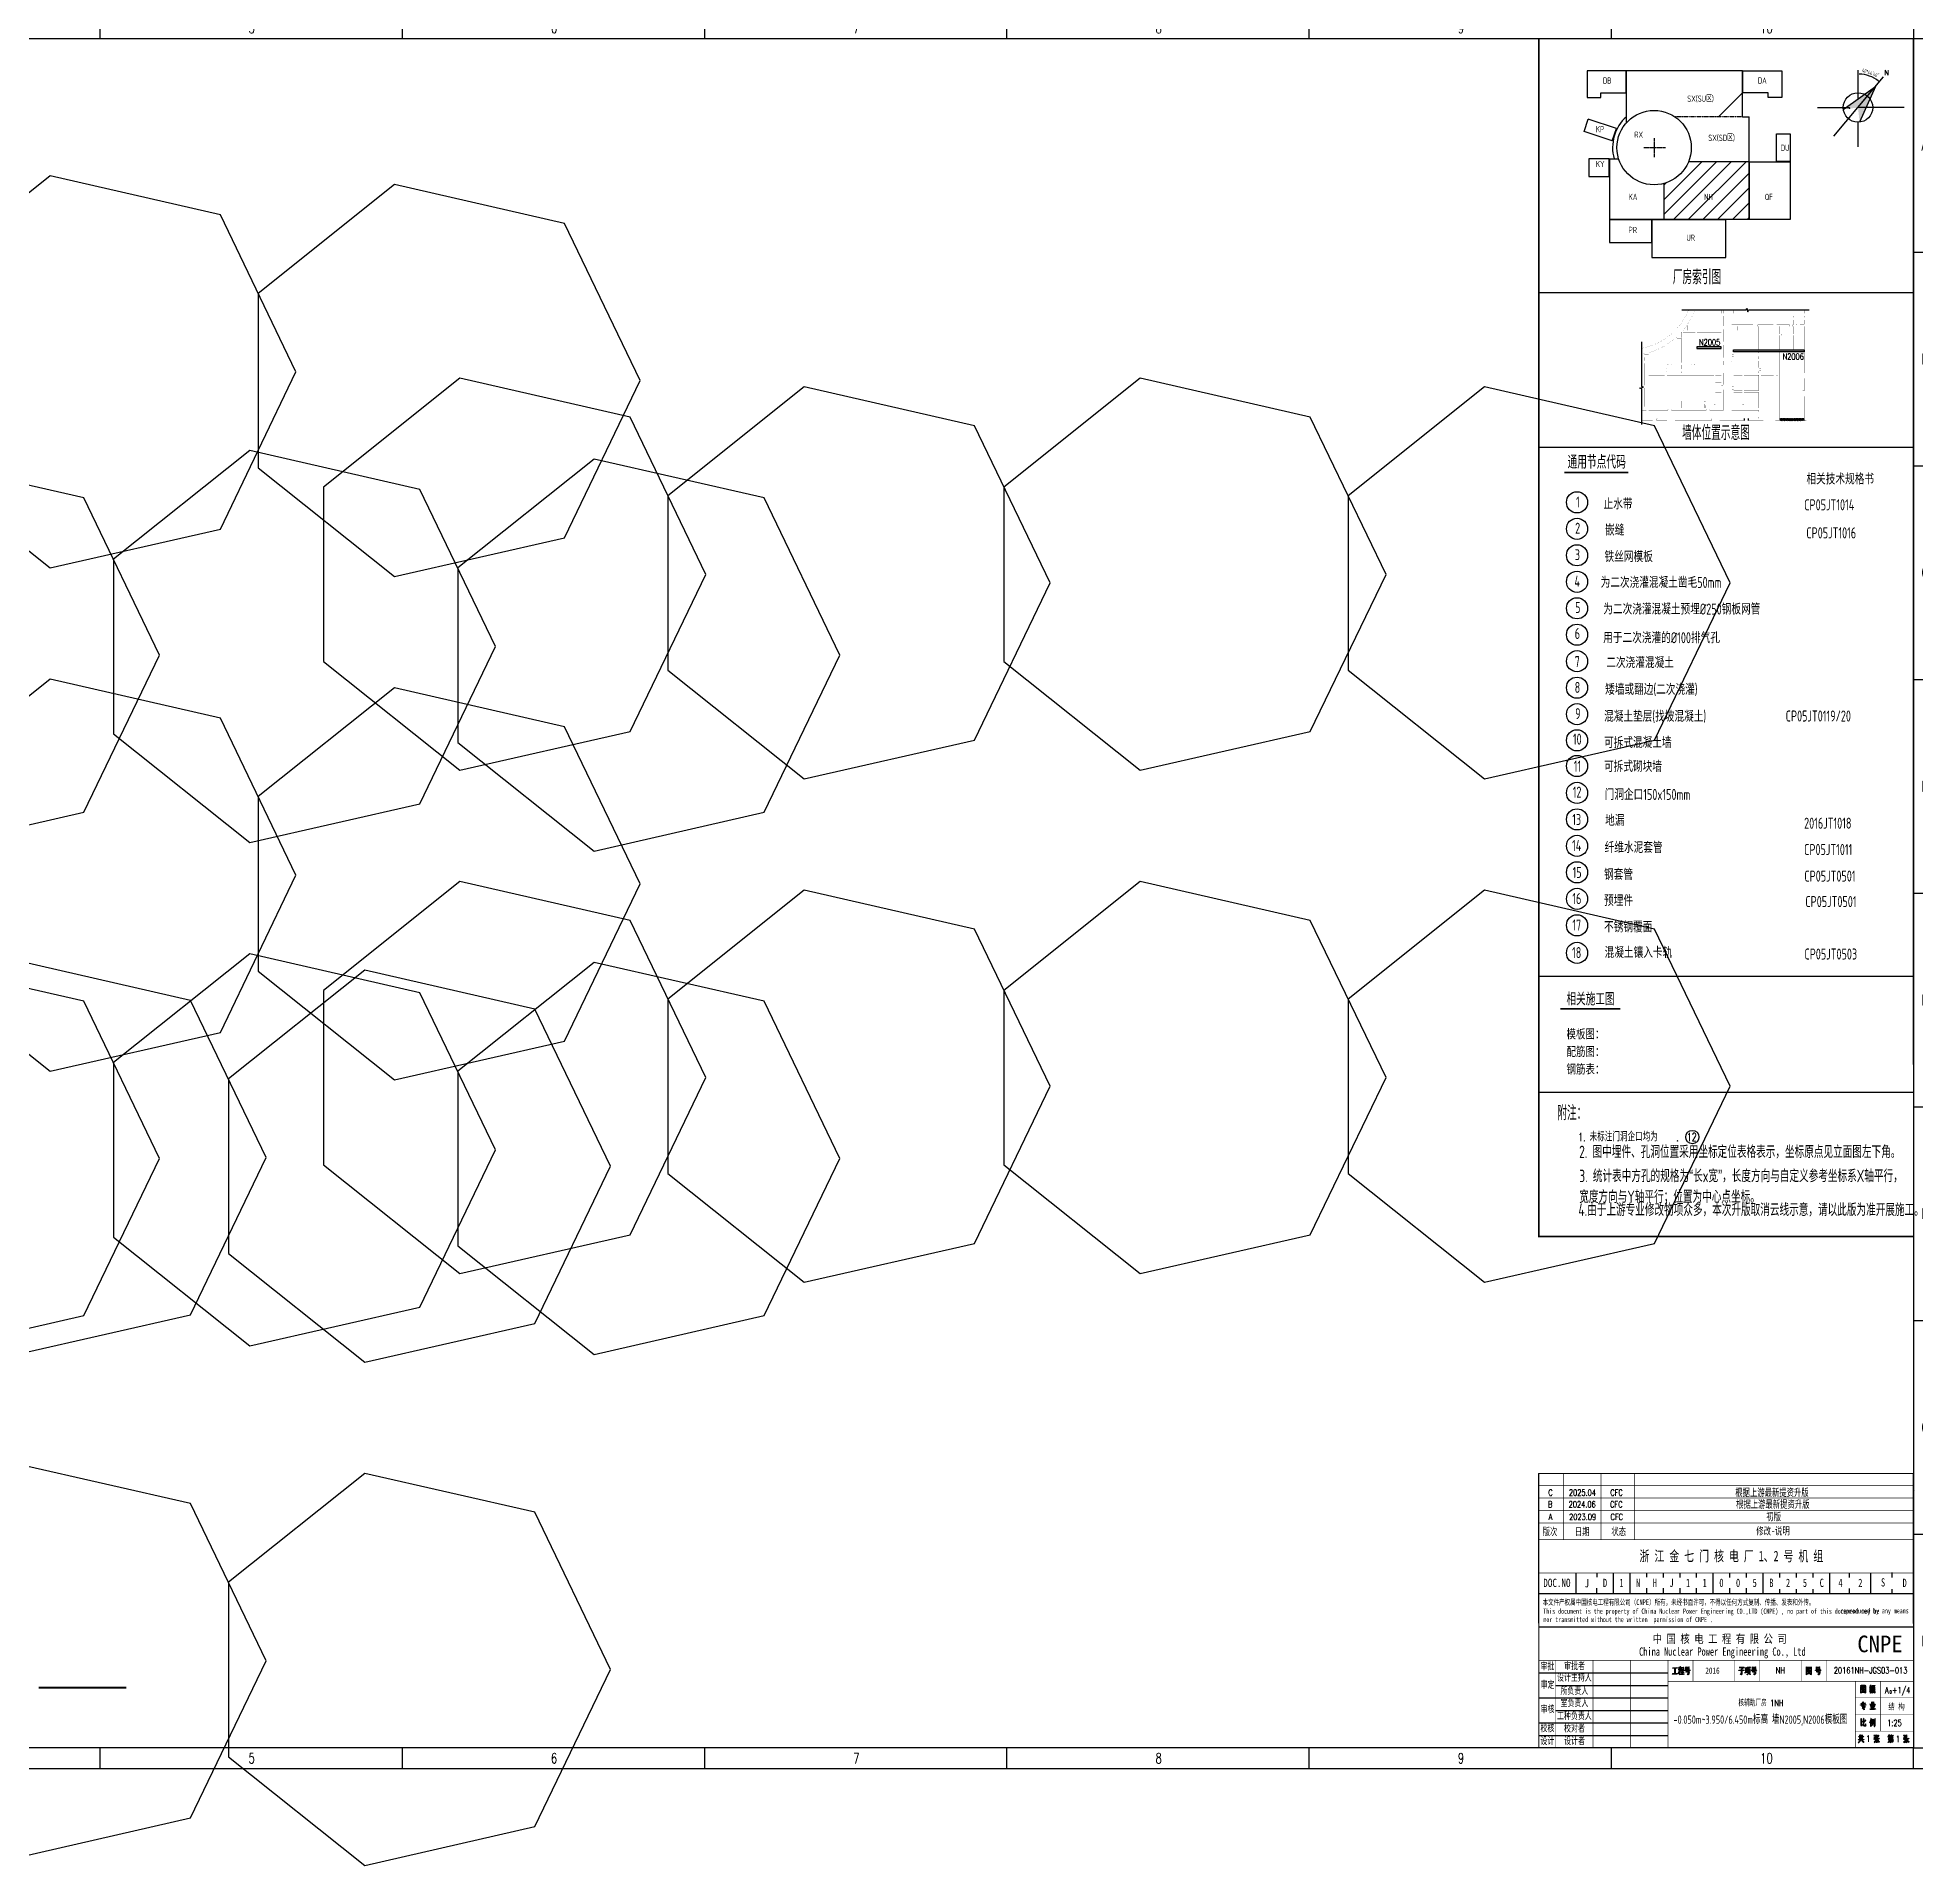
# Model space of a CAD drawing. Extents: x 289831 to 452838, y -95136 to -72949.
# Drawn here: x 430062 to 452598, y -95136 to -73189 of the extents above; entities that cross this region are included whole.
import ezdxf
from ezdxf.enums import TextEntityAlignment as Align

# ---------------------------------------------------------------- set-up
doc = ezdxf.new("R2010")
doc.units = 0
doc.linetypes.add('CENTER', pattern=[50.8, 31.75, -6.35, 6.35, -6.35])
doc.linetypes.add('CONTINOUS', pattern=[0])
doc.layers.get('0').update_dxf_attribs({"linetype": 'CONTINUOUS'})
for name, color, linetype in [('1', 7, 'CONTINUOUS'), ('BORDER', 7, 'CONTINUOUS'), ('B版云线202106', 2, 'CONTINUOUS'), ('C77(文本)', 7, 'CONTINUOUS'), ('DIM', 3, 'CONTINUOUS'), ('NHFVVP_CenterLine', 4, 'CONTINUOUS'), ('NHJTTK', 7, 'CONTINUOUS'), ('PUB_TEXT', 7, 'CONTINUOUS'), ('TEXT', 4, 'CONTINUOUS'), ('THIN', 3, 'CONTINUOUS'), ('TK', 4, 'CONTINUOUS'), ('wall', 7, 'CONTINUOUS'), ('中心线', 2, 'CENTER'), ('图框', 4, 'CONTINOUS'), ('文字', 4, 'CONTINUOUS'), ('缩略图', 4, 'CONTINUOUS')]:
    doc.layers.add(name, color=color, linetype=linetype)
doc.styles.add('ACP1000普通样式', font='tssdeng.shx', dxfattribs={"width": 0.7, "bigfont": 'tssdchn.shx'})
doc.styles.add('CHINESE-3', font='romand.shx', dxfattribs={"width": 0.8, "bigfont": 'ochinese.shx'})
doc.styles.add('HZ', font='TXT.shx', dxfattribs={"width": 0.7, "bigfont": 'hz.shx'})
doc.styles.add('RH', font='romans.shx', dxfattribs={"width": 0.7, "bigfont": 'hz.shx'})
doc.styles.add('romand', font='romand.shx', dxfattribs={"width": 0.7, "height": 200, "bigfont": 'OCHINESE.shx'})
doc.styles.add('ROMANT', font='ROMANT.shx', dxfattribs={"width": 0.618, "height": 450, "bigfont": 'ochinese.shx'})
doc.styles.add('S1', font='tssdeng.shx', dxfattribs={"width": 0.7, "bigfont": 'tssdchn.shx'})
doc.styles.add('TSSD_Dimension', font='Tssdeng.shx', dxfattribs={"width": 0.7, "bigfont": 'tssdchn.shx'})
doc.styles.add('TSSD_Label', font='tssdeng.shx', dxfattribs={"width": 0.7, "bigfont": 'hztxt.shx'})
doc.styles.add('宋体', font='', dxfattribs={"width": 0.7})
doc.styles.get('宋体').set_extended_font_data('SimSun')

msp = doc.modelspace()

# ---------------------------------------------------------------- texts
at = {"color": 2, "style": '宋体', "width": 0.7}
msp.add_text('浙 江 金 七 门 核 电 厂 1、2 号 机 组', height=125.01, dxfattribs=at).set_placement((449297, -91483))
at = {"color": 2, "linetype": 'Continuous', "attachment_point": 5, "style": '宋体'}
for s, width, insert, char_height in [('J', 144.38, (448664, -91748), 100), ('D', 169.01, (448883, -91744), 100), ('1', 169.01, (449080, -91743), 100), ('N', 169.01, (449280, -91743), 100), ('H', 2500.12, (449480, -91743), 100), ('J', 169.01, (449680, -91743), 100), ('1', 169.01, (449880, -91743), 100), ('1', 169.01, (450080, -91743), 100), ('0', 169.01, (450280, -91743), 100), ('B', 169.01, (450880, -91743), 100), ('2', 169.01, (451080, -91743), 100), ('5', 169.01, (451283, -91743), 100), ('C', 169.01, (451485, -91743), 100), ('4', 169.01, (451710, -91743), 100), ('2', 169.01, (451948, -91743), 100), ('S', 169.01, (452221, -91738), 100), ('D', 169.01, (452480, -91743), 100), ('2016', 432.74, (450173, -92797), 75)]:
    msp.add_mtext_dynamic_manual_height_columns(s, width=width, gutter_width=25, heights=[0], dxfattribs=dict(at, insert=insert, char_height=char_height))
at = {"color": 1, "linetype": 'Continuous', "char_height": 100, "attachment_point": 5, "style": '宋体'}
for s, insert in [('0', (450480, -91743)), ('5', (450680, -91743))]:
    msp.add_mtext_dynamic_manual_height_columns(s, width=100, gutter_width=1, heights=[0], dxfattribs=dict(at, insert=insert))
at = {"color": 2, "char_height": 85, "attachment_point": 1, "style": '宋体'}
for s, width, heights, insert in [('\\pi20.00656;审批', 200.01, [111], (448088, -92699)), ('\\pi7.51818;设计主持人', 429.9, [0], (448299, -92834)), ('\\pi92.97107;审批者', 429.9, [0], (448299, -92696)), ('\\pi21.16356;审定', 200.01, [0], (448088, -92921)), ('\\pi49.17027;所负责人', 429.9, [0], (448299, -92994)), ('\\pi20.83299;审核', 200.01, [0], (448088, -93214)), ('\\pi7.3529;工种负责人', 429.9, [0], (448299, -93295)), ('\\pi49.83141;室负责人', 429.9, [0], (448299, -93140)), ('\\pi19.67598;校核', 200.01, [0], (448088, -93442)), ('\\pi91.81407;校对者', 429.9, [111], (448299, -93445)), ('\\pi19.5107;设计', 200.01, [0], (448088, -93595)), ('\\pi92.30992;设计者', 429.9, [111], (448299, -93595))]:
    msp.add_mtext_dynamic_manual_height_columns(s, width=width, gutter_width=25, heights=heights, dxfattribs=dict(at, insert=insert))
at = {"layer": '1', "color": 6, "style": '宋体', "width": 0.7}
msp.add_text('根据上游最新提资升版', height=90, dxfattribs=at).set_placement((450446, -90702))
at = {"layer": '1', "color": 2, "style": '宋体'}
for s, height, width, p in [('根据上游最新提资升版', 90, 0.7, (450456, -90843)), ('初版', 90, 0.7, (450820, -90993)), ('版次', 90, 0.7, (448134, -91172)), ('日期 ', 90, 0.7, (448520, -91172)), ('状态', 90, 0.7, (448959, -91172)), ('修改-说明', 90, 0.7, (450699, -91164)), ('DOC.NO', 100, 0.8, (448142, -91793)), ('中 国 核 电 工 程 有 限 公 司', 100, 0.8, (449455, -92465)), ('China Nuclear Power Engineering Co., Ltd', 100, 0.7, (449292, -92618))]:
    msp.add_text(s, height=height, dxfattribs=dict(at, width=width)).set_placement(p)
at = {"layer": '1', "color": 2, "ltscale": 0.8, "style": '宋体', "width": 0.7}
for s, height, p in [('本文件产权属中国核电工程有限公司（CNPE）所有，未经书面许可，不得以任何方式复制、传播、发表和外传。', 67.5, (448133, -92009)), ('This document is the property of China Nuclear Power Engineering CO.,LTD (CNPE) , no part of this document may be', 62.503, (448141, -92114)), ('nor transmitted without the written  permission of CNPE .', 62.5, (448143, -92214)), ('reproduced by any means , ', 62.5, (451707, -92109))]:
    msp.add_text(s, height=height, dxfattribs=at).set_placement(p)
at = {"layer": 'C77(文本)', "color": 0, "style": 'S1', "width": 0.7}
msp.add_text('墙体位置示意图', height=175, dxfattribs=at).set_placement((449808, -78074), align=Align.BOTTOM_LEFT)
at = {"layer": 'C77(文本)', "style": 'S1', "width": 0.7}
for s, height, p in [('通用节点代码', 159, (448432, -78365)), ('相关施工图', 150, (448420, -84808)), ('附注：', 175, (448309, -86188))]:
    msp.add_text(s, height=height, dxfattribs=at).set_placement(p)
at = {"layer": 'C77(文本)', "color": 4, "style": 'S1', "width": 0.7}
for s, height, p in [('相关技术规格书', 132.5, (451301, -78555)), ('1', 132, (448535, -78831)), ('止水带', 132.5, (448865, -78854)), ('CP05JT1014', 132.5, (451275, -78865)), ('2', 132, (448524, -79146)), ('嵌缝', 132.5, (448883, -79168)), ('CP05JT1016', 132.5, (451300, -79202)), ('3', 132, (448520, -79464)), ('铁丝网模板', 132.5, (448877, -79487)), ('4', 132, (448516, -79783)), (' 为二次浇灌混凝土凿毛50mm', 132.5, (448774, -79797)), ('5', 132, (448524, -80097)), ('为二次浇灌混凝土预埋%%C250钢板网管', 132.5, (448862, -80117)), ('6', 132, (448519, -80410)), ('用于二次浇灌的%%c100排气孔', 132.5, (448861, -80461)), ('7', 132, (448518, -80748)), ('二次浇灌混凝土', 132.5, (448898, -80759)), ('8', 132, (448518, -81057)), ('矮墙或翻边(二次浇灌)', 132.5, (448884, -81081)), ('9', 132, (448524, -81372)), ('混凝土垫层(找坡混凝土)', 132.5, (448871, -81404)), ('CP05JT0119/20', 132.5, (451052, -81401)), ('10', 132.5, (448497, -81679)), ('可拆式混凝土墙', 132.5, (448871, -81719)), ('11', 132.5, (448507, -82003)), ('可拆式砌块墙', 132.5, (448871, -82006)), ('12', 132.5, (448495, -82315)), ('门洞企口150x150mm', 132.5, (448878, -82343)), ('13', 132.5, (448489, -82643)), ('地漏', 132.5, (448884, -82654)), ('2016JT1018', 132.5, (451273, -82688)), ('14', 132.5, (448487, -82956)), ('纤维水泥套管', 132.5, (448878, -82979)), ('CP05JT1011', 132.5, (451273, -83004)), ('15', 132.5, (448493, -83279)), ('钢套管', 132.5, (448871, -83303)), ('CP05JT0501', 132.5, (451276, -83323)), ('16', 132.5, (448490, -83593)), ('预埋件', 132.5, (448871, -83616)), ('CP05JT0501', 132.5, (451288, -83629)), ('17', 132.5, (448490, -83911)), ('不锈钢覆面', 132.5, (448871, -83933)), ('18', 132.5, (448487, -84242)), ('混凝土镶入卡轨', 132.5, (448878, -84240)), ('CP05JT0503', 132.5, (451277, -84259)), ('模板图：', 125, (448420, -85218)), ('配筋图：', 125, (448420, -85429)), ('钢筋表：', 125, (448420, -85640))]:
    msp.add_text(s, height=height, dxfattribs=at).set_placement(p)
at = {"layer": 'PUB_TEXT', "color": 2, "style": '宋体'}
msp.add_text('CNPE', height=200, dxfattribs=at).set_placement((451912, -92576))
at = {"layer": 'TEXT', "color": 6, "style": 'RH', "width": 0.7}
for s, p in [('N2005', (450012, -76886)), ('N2006', (451015, -77056))]:
    msp.add_text(s, height=75, dxfattribs=at).set_placement(p)
at = {"layer": 'TEXT', "color": 1, "style": 'ACP1000普通样式', "width": 0.7}
for s, p in [('2. 图中埋件、孔洞位置采用坐标定位表格表示，坐标原点见立面图左下角。', (448572, -86688)), ('4.由于上游专业修改物项众多，本次升版取消云线示意，请以此版为准开展施工。', (448563, -87383))]:
    msp.add_text(s, height=150, dxfattribs=at).set_placement(p, align=Align.BOTTOM_LEFT)
at = {"layer": 'TEXT', "color": 1, "insert": (448573, -86782), "char_height": 150, "attachment_point": 1, "style": 'ACP1000普通样式'}
msp.add_mtext_dynamic_manual_height_columns('3. 统计表中方孔的规格为“长x宽”，长度方向与自定义参考坐标系X轴平行，宽度方向与Y轴平行；位置为中心点坐标。', width=3911.66, gutter_width=1000, heights=[482], dxfattribs=at)
at = {"layer": 'TK', "color": 2}
for s, style, width, p in [('B', 'romand', 0.7, (448199, -90838)), ('2024.06', 'romand', 0.7, (448446, -90838)), ('CFC', 'romand', 0.7, (448943, -90838)), ('A', 'romand', 0.7, (448204, -90988)), ('2023.09', 'romand', 0.7, (448451, -90988)), ('CFC', 'romand', 0.7, (448948, -90988)), ('NH', 'romand', 0.7, (450932, -92832)), ('结 构', 'CHINESE-3', 0.8, (452284, -93274))]:
    msp.add_text(s, height=75, dxfattribs=dict(at, style=style, width=width)).set_placement(p)
at = {"layer": 'TK', "color": 6, "style": 'romand', "width": 0.7}
for s, p in [('C', (448202, -90697)), ('2025.04', (448449, -90697)), ('CFC', (448946, -90697))]:
    msp.add_text(s, height=75, dxfattribs=at).set_placement(p)
at = {"layer": 'TK', "color": 1, "width": 0.7}
for s, height, style, p in [('20161NH-JGS03-013', 75, 'romand', (451630, -92831)), ('A  ', 75, 'romand', (452244, -93070)), ('0', 33.3, 'romand', (452300, -93070)), ('+1/4', 75, 'romand', (452329, -93069)), ('核辅助厂房 1NH ', 75, 'RH', (450484, -93223)), ('-0.050m~3.950/6.450m标高 墙N2005,N2006模板图', 100, 'TSSD_Dimension', (449705, -93435)), ('1:25', 75, 'romand', (452270, -93462))]:
    msp.add_text(s, height=height, dxfattribs=dict(at, style=style)).set_placement(p)
at = {"layer": 'TK', "color": 4, "style": 'romand', "width": 0.7}
for p in [(452019, -93652), (452374, -93655)]:
    msp.add_text('1', height=75, dxfattribs=at).set_placement(p)
at = {"layer": '图框', "color": 6, "style": 'RH', "width": 0.7}
for s, p in [('1. 未标注门洞企口均为    .', (448560, -86440)), ('12', (449863, -86441))]:
    msp.add_text(s, height=100, dxfattribs=at).set_placement(p)

# ---------------------------------------------------------------- blocks, each defined once
blk = doc.blocks.new('slt')
at = {"layer": 'wall'}
h = blk.add_hatch(dxfattribs=at)
h.set_pattern_fill('JIS_STN_1E', color=6, scale=6.48, style=0)
h.set_pattern_definition([(45, (83181.353, -251063.5346), (-4.582052, 4.582052), []), (45, (83185.921, -251063.5346), (-4.582052, 4.582052), [6.48, -3.24])])
h.paths.add_polyline_path([(60981, -243685), (60689, -243685), (60689, -243711), (60981, -243711)])
for p, q in [((60261, -243685), (60261, -243711)), ((60310, -243685), (60310, -243711))]:
    blk.add_line(p, q, dxfattribs=at)
at = {"layer": 'wall', "const_width": 0.972}
for points in [[(59032, -242844, 0.25589), (59593, -242382)], [(59577, -242560, 0.036163), (59636, -242457)], [(59651, -242424, 0.013804), (59668, -242382)], [(59333, -242798, 0.045893), (59453, -242706)], [(59463, -242697, 0.019791), (59508, -242650)], [(59526, -242628, 0.022164), (59570, -242570, 0.022164)], [(59032, -242914, 0.009987), (59064, -242908)], [(59113, -242896, 0.064129), (59307, -242814)]]:
    blk.add_lwpolyline(points, format="xyb", dxfattribs=at)
for points in [[(59986, -242457), (59636, -242457)], [(59992, -242424), (59651, -242424)], [(59986, -242580), (59986, -242457)], [(59992, -242424), (59992, -242382)], [(60012, -242424), (60012, -242382)], [(60018, -242424), (60012, -242424)], [(60013, -242457), (60012, -242457)], [(60012, -242575), (60012, -242457)], [(60018, -242452), (60018, -242424)], [(60109, -242424), (60103, -242424)], [(60103, -242452), (60103, -242424)], [(60857, -242457), (60107, -242457)], [(60109, -242424), (60109, -242382)], [(60128, -242424), (60128, -242382)], [(60751, -242424), (60128, -242424)], [(60751, -242424), (60751, -242382)], [(60776, -242424), (60776, -242382)], [(60981, -242424), (60776, -242424)], [(60857, -242473), (60857, -242457)], [(60857, -242473), (60883, -242473)], [(60981, -242457), (60883, -242457)], [(60883, -242473), (60883, -242457)], [(60981, -242424), (60981, -242382)], [(60981, -242473), (60981, -242457)], [(60981, -242473), (61006, -242473)], [(61006, -242424), (61006, -242382)], [(61006, -242473), (61006, -242424)], [(59453, -242726), (59453, -242706)], [(59463, -242716), (59463, -242697)], [(59508, -242716), (59463, -242716)], [(59508, -242716), (59508, -242650)], [(59526, -242628), (59576, -242628)], [(59527, -242654), (59675, -242654)], [(59527, -242654), (59527, -243017)], [(59576, -242570), (59570, -242570)], [(59576, -242628), (59576, -242570)], [(59586, -242560), (59577, -242560)], [(59586, -242628), (59586, -242560)], [(59586, -242628), (59986, -242628)], [(59675, -243017), (59675, -242654)], [(59694, -242654), (59986, -242654)], [(59694, -242654), (59694, -242826)], [(59986, -242580), (60007, -242580)], [(59986, -242628), (59986, -242612)], [(59986, -242612), (60007, -242612)], [(59986, -242768), (59986, -242654)], [(60012, -242763), (60012, -242617)], [(60367, -242554), (60109, -242554)], [(60109, -242554), (60109, -242909)], [(60174, -242580), (60135, -242580)], [(60135, -242580), (60135, -242619)], [(60174, -242580), (60174, -242619), (60135, -242619)], [(60184, -242580), (60184, -242628), (60135, -242628)], [(60135, -242628), (60135, -242862)], [(60277, -242580), (60184, -242580)], [(60277, -242580), (60277, -242596)], [(60277, -242596), (60294, -242596)], [(60277, -242645), (60294, -242645)], [(60277, -242645), (60277, -242862)], [(60371, -242580), (60294, -242580)], [(60294, -242580), (60294, -242596)], [(60294, -242645), (60294, -242862)], [(60371, -242580), (60371, -242559)], [(60420, -242580), (60420, -242559)], [(60436, -242580), (60420, -242580)], [(60610, -242554), (60425, -242554)], [(60436, -242580), (60436, -242862)], [(60462, -242671), (60462, -242580)], [(60614, -242580), (60462, -242580)], [(60462, -242671), (60478, -242671)], [(60462, -242862), (60462, -242687)], [(60462, -242687), (60478, -242687)], [(60478, -242687), (60478, -242671)], [(60511, -242671), (60663, -242671)], [(60511, -242687), (60511, -242671)], [(60511, -242687), (60663, -242687)], [(60614, -242580), (60614, -242559)], [(60647, -242580), (60647, -242559)], [(60663, -242580), (60647, -242580)], [(60804, -242554), (60652, -242554)], [(60663, -242671), (60663, -242580)], [(60663, -242862), (60663, -242687)], [(60689, -242671), (60689, -242580)], [(60809, -242580), (60689, -242580)], [(60689, -242671), (60705, -242671)], [(60689, -242862), (60689, -242687)], [(60689, -242687), (60705, -242687)], [(60705, -242687), (60705, -242671)], [(60738, -242671), (60857, -242671)], [(60738, -242687), (60738, -242671)], [(60738, -242687), (60857, -242687)], [(60809, -242580), (60809, -242559)], [(60841, -242580), (60841, -242559)], [(60857, -242580), (60841, -242580)], [(60857, -242554), (60846, -242554)], [(60857, -242554), (60857, -242505)], [(60857, -242505), (60883, -242505)], [(60857, -242671), (60857, -242580)], [(60857, -242862), (60857, -242687)], [(60883, -242554), (60883, -242505)], [(60895, -242554), (60883, -242554)], [(60900, -242580), (60883, -242580)], [(60883, -242862), (60883, -242580)], [(60900, -242580), (60900, -242559)], [(60900, -242580), (60900, -242559)], [(60932, -242580), (60932, -242559)], [(60932, -242580), (60932, -242559)], [(60981, -242580), (60932, -242580)], [(60981, -242554), (60937, -242554)], [(60981, -242554), (60981, -242505)], [(60981, -242505), (61006, -242505)], [(60981, -242862), (60981, -242580)], [(61006, -243711), (61006, -242505)], [(59064, -242918), (59064, -242908)], [(59064, -242918), (59113, -242918)], [(59113, -242918), (59113, -242896)], [(59307, -243092), (59307, -242814)], [(59333, -242798), (59333, -243017)], [(59508, -242726), (59453, -242726)], [(59508, -243017), (59508, -242726)], [(59694, -242826), (59986, -242826)], [(59694, -242846), (59694, -243017)], [(59694, -242846), (59986, -242846)], [(59986, -242768), (60007, -242768)], [(59986, -242826), (59986, -242800)], [(59986, -242800), (60007, -242800)], [(59986, -242959), (59986, -242846)], [(60012, -242954), (60012, -242805)], [(60135, -242914), (60114, -242914)], [(60277, -242862), (60135, -242862)], [(60436, -242888), (60135, -242888)], [(60135, -242888), (60135, -242914)], [(60436, -242862), (60294, -242862)], [(60436, -242888), (60436, -242899)], [(60436, -242941), (60436, -242972)], [(60462, -242904), (60441, -242904)], [(60462, -242936), (60441, -242936)], [(60663, -242862), (60462, -242862)], [(60462, -242904), (60462, -242888)], [(60663, -242888), (60462, -242888)], [(60462, -242972), (60462, -242936)], [(60663, -242972), (60663, -242888)], [(60857, -242862), (60689, -242862)], [(60689, -243685), (60689, -242888)], [(60981, -242888), (60689, -242888)], [(60981, -242862), (60883, -242862)], [(60981, -243140), (60981, -242888)], [(59064, -242993), (59032, -242993)], [(59064, -243025), (59032, -243025)], [(59064, -242993), (59064, -242951)], [(59064, -242951), (59113, -242951)], [(59064, -243288), (59064, -243025)], [(59113, -243140), (59113, -242951)], [(59113, -243140), (59307, -243140)], [(59113, -243166), (59307, -243166)], [(59113, -243561), (59113, -243166)], [(59307, -243092), (59328, -243092)], [(59307, -243140), (59307, -243124)], [(59307, -243124), (59328, -243124)], [(59307, -243562), (59307, -243166)], [(59333, -243017), (59349, -243017)], [(59333, -243043), (59344, -243043)], [(59333, -243043), (59333, -243087)], [(59333, -243129), (59333, -243140)], [(59333, -243140), (59508, -243140)], [(59333, -243166), (59898, -243166)], [(59333, -243166), (59333, -243458)], [(59349, -243017), (59349, -243038)], [(59382, -243017), (59508, -243017)], [(59382, -243017), (59382, -243038)], [(59386, -243043), (59508, -243043)], [(59508, -243092), (59508, -243043)], [(59523, -243092), (59508, -243092)], [(59508, -243140), (59508, -243124)], [(59523, -243124), (59508, -243124)], [(59527, -243017), (59626, -243017)], [(59527, -243043), (59621, -243043)], [(59527, -243043), (59527, -243087)], [(59527, -243129), (59527, -243140)], [(59527, -243140), (60012, -243140)], [(59626, -243017), (59626, -243038)], [(59659, -243017), (59675, -243017)], [(59659, -243017), (59659, -243038)], [(59664, -243043), (60012, -243043)], [(59694, -243017), (59986, -243017)], [(59898, -243166), (59898, -243458)], [(59915, -243166), (59986, -243166)], [(59915, -243244), (59915, -243166)], [(59986, -242959), (60007, -242959)], [(59986, -243017), (59986, -242991)], [(59986, -242991), (60007, -242991)], [(59986, -243244), (59986, -243166)], [(60012, -243043), (60012, -242996)], [(60012, -243281), (60012, -243140)], [(60109, -242951), (60109, -243006)], [(60109, -243048), (60109, -243301)], [(60135, -242946), (60114, -242946)], [(60135, -243011), (60114, -243011)], [(60135, -243043), (60114, -243043)], [(60135, -242946), (60135, -242972)], [(60135, -242972), (60436, -242972)], [(60135, -242995), (60135, -243011)], [(60135, -242995), (60436, -242995)], [(60135, -243043), (60135, -243140)], [(60135, -243140), (60436, -243140)], [(60135, -243166), (60239, -243166)], [(60135, -243166), (60135, -243306)], [(60239, -243166), (60239, -243312)], [(60258, -243312), (60258, -243166)], [(60258, -243166), (60436, -243166)], [(60436, -242995), (60436, -243077)], [(60436, -243119), (60436, -243140)], [(60436, -243166), (60436, -243354)], [(60462, -243082), (60441, -243082)], [(60462, -243114), (60441, -243114)], [(60462, -242972), (60610, -242972)], [(60462, -243082), (60462, -242995)], [(60462, -242995), (60614, -242995)], [(60462, -243114), (60462, -243140)], [(60462, -243140), (60610, -243140)], [(60462, -243604), (60462, -243166)], [(60462, -243166), (60614, -243166)], [(60614, -242995), (60614, -242977)], [(60614, -243166), (60614, -243145)], [(60647, -242995), (60647, -242977)], [(60647, -242995), (60663, -242995)], [(60647, -243166), (60647, -243145)], [(60647, -243166), (60663, -243166)], [(60652, -242972), (60663, -242972)], [(60652, -243140), (60663, -243140)], [(60663, -243140), (60663, -242995)], [(60663, -243685), (60663, -243166)], [(60981, -243205), (60964, -243205), (60964, -243140), (60981, -243140)], [(59064, -243288), (59032, -243288)], [(59064, -243321), (59032, -243321)], [(59064, -243545), (59064, -243321)], [(59915, -243244), (59986, -243244)], [(59915, -243370), (59915, -243254)], [(59915, -243254), (59986, -243254)], [(59915, -243370), (59986, -243370)], [(59915, -243458), (59915, -243380)], [(59915, -243380), (59986, -243380)], [(59986, -243286), (59986, -243254)], [(59986, -243370), (59986, -243335)], [(59986, -243458), (59986, -243380)], [(60012, -243587), (60012, -243340)], [(60109, -243343), (60109, -243388)], [(60135, -243306), (60114, -243306)], [(60135, -243338), (60114, -243338)], [(60135, -243393), (60114, -243393)], [(60135, -243338), (60135, -243354)], [(60135, -243354), (60239, -243354)], [(60135, -243374), (60239, -243374)], [(60135, -243374), (60135, -243393)], [(60239, -243312), (60258, -243312)], [(60239, -243344), (60239, -243354)], [(60239, -243344), (60258, -243344)], [(60239, -243374), (60239, -243519)], [(60258, -243354), (60258, -243344)], [(60258, -243354), (60436, -243354)], [(60258, -243519), (60258, -243374)], [(60258, -243374), (60436, -243374)], [(60436, -243374), (60436, -243562)], [(60981, -243419), (60964, -243419), (60964, -243354), (60981, -243354)], [(60981, -243354), (60981, -243205)], [(59064, -243545), (59032, -243545)], [(59087, -243587), (59032, -243587)], [(59087, -243587), (59087, -243612)], [(59113, -243612), (59087, -243612)], [(59113, -243562), (59307, -243562)], [(59113, -243587), (59344, -243587)], [(59113, -243587), (59113, -243587)], [(59113, -243612), (59113, -243587)], [(59333, -243458), (59898, -243458)], [(59333, -243477), (59333, -243562)], [(59333, -243477), (59508, -243477)], [(59333, -243562), (59349, -243562)], [(59349, -243562), (59349, -243583)], [(59382, -243562), (59508, -243562)], [(59382, -243562), (59382, -243583)], [(59386, -243587), (59804, -243587)], [(59508, -243562), (59508, -243477)], [(59527, -243477), (59780, -243477)], [(59527, -243477), (59527, -243562)], [(59527, -243562), (59780, -243562)], [(59780, -243477), (59780, -243490)], [(59780, -243490), (59791, -243490)], [(59780, -243523), (59780, -243562)], [(59780, -243523), (59791, -243523)], [(59796, -243477), (59898, -243477)], [(59796, -243485), (59796, -243477)], [(59796, -243562), (59796, -243528)], [(59796, -243562), (59809, -243562)], [(59809, -243562), (59809, -243583)], [(59842, -243562), (59898, -243562)], [(59842, -243562), (59842, -243583)], [(59847, -243587), (60012, -243587)], [(59898, -243490), (59898, -243477)], [(59898, -243490), (59915, -243490)], [(59898, -243562), (59898, -243523)], [(59898, -243523), (59915, -243523)], [(59915, -243458), (59986, -243458)], [(59915, -243490), (59915, -243477)], [(59915, -243477), (59986, -243477)], [(59915, -243562), (59915, -243523)], [(59915, -243562), (59986, -243562)], [(59986, -243477), (59986, -243562)], [(60109, -243430), (60109, -243587)], [(60109, -243587), (60436, -243587)], [(60135, -243425), (60114, -243425)], [(60135, -243425), (60135, -243562)], [(60135, -243562), (60239, -243562)], [(60239, -243519), (60258, -243519)], [(60239, -243552), (60239, -243562)], [(60239, -243552), (60258, -243552)], [(60258, -243562), (60258, -243552)], [(60258, -243562), (60436, -243562)], [(60436, -243587), (60436, -243604)], [(60436, -243604), (60462, -243604)], [(60981, -243685), (60981, -243419)], [(59087, -243685), (59032, -243685)], [(59163, -243711), (59032, -243711)], [(59113, -243660), (59087, -243660)], [(59087, -243660), (59087, -243685)], [(59113, -243685), (59113, -243660)], [(59158, -243685), (59113, -243685)], [(59163, -243690), (59163, -243711)], [(59212, -243690), (59212, -243711)], [(59333, -243711), (59212, -243711)], [(59333, -243685), (59216, -243685)], [(59333, -243685), (59333, -243711)], [(59863, -243685), (59430, -243685)], [(59430, -243685), (59430, -243711)], [(59868, -243711), (59430, -243711)], [(59868, -243690), (59868, -243711)], [(59965, -243690), (59965, -243711)], [(60261, -243711), (59965, -243711)], [(60261, -243685), (59970, -243685)], [(60261, -243685), (60261, -243711)], [(60436, -243685), (60310, -243685)], [(60310, -243711), (60310, -243685)], [(60490, -243711), (60310, -243711)], [(60436, -243668), (60436, -243685)], [(60436, -243668), (60462, -243668)], [(60462, -243685), (60462, -243668)], [(60495, -243685), (60462, -243685)], [(60495, -243706), (60495, -243685)], [(60663, -243685), (60631, -243685)], [(60631, -243706), (60631, -243685)], [(61006, -243711), (60636, -243711)], [(60981, -243685), (60689, -243685)]]:
    blk.add_lwpolyline(points, dxfattribs=at)
at = {"layer": 'wall', "ltscale": 10, "const_width": 0.972}
for points in [[(60018, -242452), (60013, -242452), (60013, -242457)], [(60103, -242452), (60107, -242452), (60107, -242457)], [(60007, -242580), (60007, -242575), (60012, -242575)], [(60007, -242612), (60007, -242617), (60012, -242617)], [(60371, -242559), (60367, -242559), (60367, -242554)], [(60420, -242559), (60425, -242559), (60425, -242554)], [(60614, -242559), (60610, -242559), (60610, -242554)], [(60647, -242559), (60652, -242559), (60652, -242554)], [(60809, -242559), (60804, -242559), (60804, -242554)], [(60841, -242559), (60846, -242559), (60846, -242554)], [(60900, -242559), (60895, -242559), (60895, -242554)], [(60932, -242559), (60937, -242559), (60937, -242554)], [(60007, -242768), (60007, -242763), (60012, -242763)], [(60007, -242800), (60007, -242805), (60012, -242805)], [(60114, -242914), (60114, -242909), (60109, -242909)], [(60441, -242904), (60441, -242899), (60436, -242899)], [(60441, -242936), (60441, -242941), (60436, -242941)], [(59328, -243092), (59328, -243087), (59333, -243087)], [(59328, -243124), (59328, -243129), (59333, -243129)], [(59349, -243038), (59344, -243038), (59344, -243043)], [(59382, -243038), (59386, -243038), (59386, -243043)], [(59523, -243092), (59523, -243087), (59527, -243087)], [(59523, -243124), (59523, -243129), (59527, -243129)], [(59626, -243038), (59621, -243038), (59621, -243043)], [(59659, -243038), (59664, -243038), (59664, -243043)], [(60007, -242959), (60007, -242954), (60012, -242954)], [(60007, -242991), (60007, -242996), (60012, -242996)], [(60114, -242946), (60114, -242951), (60109, -242951)], [(60114, -243011), (60114, -243006), (60109, -243006)], [(60114, -243043), (60114, -243048), (60109, -243048)], [(60441, -243082), (60441, -243077), (60436, -243077)], [(60441, -243114), (60441, -243119), (60436, -243119)], [(60614, -242977), (60610, -242977), (60610, -242972)], [(60614, -243145), (60610, -243145), (60610, -243140)], [(60647, -242977), (60652, -242977), (60652, -242972)], [(60647, -243145), (60652, -243145), (60652, -243140)], [(60007, -243286), (59986, -243286)], [(59986, -243335), (60007, -243335)], [(60007, -243286), (60007, -243281), (60012, -243281)], [(60007, -243335), (60007, -243340), (60012, -243340)], [(60114, -243306), (60114, -243301), (60109, -243301)], [(60114, -243338), (60114, -243343), (60109, -243343)], [(60114, -243393), (60114, -243388), (60109, -243388)], [(59349, -243583), (59344, -243583), (59344, -243587)], [(59382, -243583), (59386, -243583), (59386, -243587)], [(59791, -243490), (59791, -243485), (59796, -243485)], [(59791, -243523), (59791, -243528), (59796, -243528)], [(59809, -243583), (59804, -243583), (59804, -243587)], [(59842, -243583), (59847, -243583), (59847, -243587)], [(60114, -243425), (60114, -243430), (60109, -243430)], [(59163, -243690), (59158, -243690), (59158, -243685)], [(59212, -243690), (59216, -243690), (59216, -243685)], [(59868, -243690), (59863, -243690), (59863, -243685)], [(59965, -243690), (59970, -243690), (59970, -243685)], [(60495, -243706), (60490, -243706), (60490, -243711)], [(60631, -243706), (60636, -243706), (60636, -243711)]]:
    blk.add_lwpolyline(points, dxfattribs=at)
at = {"layer": 'wall'}
blk.add_arc((59576, -242570), 0.0162, 0, 90, dxfattribs=at)
blk = doc.blocks.new('_ClosedBlank')
at = {"color": 0}
blk.add_lwpolyline([(0, 0, 0, 0.658, 0), (-2.5, 0, 0.658, 0.658, 0)], format="xyseb", dxfattribs=at)
blk = doc.blocks.new('A$C5E8E3E41')
at = {"layer": 'DIM'}
blk.add_line((160, -2794), (1787, -851), dxfattribs=at)
blk.add_arc((0, -2986), 2685, 52.20852, 87.86565, dxfattribs=at)
at = {"layer": '缩略图'}
for p, q in [((0, 0), (0, -2316)), ((-1925, -5287), (2050, -536)), ((-3235, -2986), (-671, -2986)), ((3695, -2985), (0, -2986)), ((0, -4168), (0, -6137))]:
    blk.add_line(p, q, dxfattribs=at)
blk.add_lwpolyline([(-1172, -3135), (1408, -1304), (135, -4160)], dxfattribs=at)
blk.add_circle((0, -2986), 1181, dxfattribs=at)
blk.add_point((-669, -3033), dxfattribs=at)
blk.add_point((-669, -3033), dxfattribs=at)
for points in [[(0, -2986), (-1172, -3135), (1408, -1304)], [(135, -4160), (1408, -1304), (0, -2986)]]:
    blk.add_solid(points, dxfattribs=at)
at = {"layer": 'DIM', "xscale": 100, "yscale": 100, "zscale": 100}
for p, rotation in [((0, -301), 178.9328260940947), ((1723, -927), 321.1413489768363)]:
    blk.add_blockref('_ClosedBlank', p, dxfattribs=dict(at, rotation=rotation))
at = {"layer": 'DIM', "color": 7, "insert": (1004, -222), "char_height": 300, "attachment_point": 5, "rotation": 340.03709, "style": 'TSSD_Dimension'}
blk.add_mtext('\\A1;40°44\'40"', dxfattribs=at)
at = {"layer": '缩略图', "style": 'ROMANT'}
blk.add_text('N', height=400, dxfattribs=at).set_placement((2099, -395))
blk = doc.blocks.new('A$C3CC76250')
at = {"layer": 'TEXT', "lineweight": 30}
h = blk.add_hatch(dxfattribs=at)
h.set_pattern_fill('ANSI31', color=256, scale=3000, style=0)
h.set_pattern_definition([(45, (-770190, -402651), (-6735.19, 6735.19), [])])
h.paths.add_polyline_path([(1880, 0), (1880, -2491, -0.375525), (4213, -2205), (7459, -2205), (7459, 0)])
h.paths.add_polyline_path([(4731, -1679), (4731, -1022), (6141, -1022), (6141, -1679)], flags=24)
h = blk.add_hatch(dxfattribs=at)
h.set_pattern_fill('ANSI31', color=5, scale=4000, style=0)
h.set_pattern_definition([(45, (-510316.34, 2095162.27), (-353.55339, 353.55339), [])])
h.paths.add_polyline_path([(7781, -4361), (4861, -4361, -0.231141), (3690, -5401), (3690, -7140), (7781, -7140)])
h.paths.add_polyline_path([(5553, -6236), (5965, -6236), (5965, -5872), (5553, -5872)], flags=24)
at = {"linetype": 'CENTER', "ltscale": 0.3}
blk.add_line((7459, -2205), (4213, -2205), dxfattribs=at)
at = {"layer": '中心线'}
for p, q in [((3210, -3227), (3210, -4134)), ((2709, -3682), (3757, -3682))]:
    blk.add_line(p, q, dxfattribs=at)
at = {"layer": '缩略图'}
for p, q in [((7459, 0), (1880, 0)), ((1880, -2491), (1880, 0)), ((7459, -2205), (7459, 0)), ((-152, -2905), (39, -2319)), ((1397, -2765), (39, -2319)), ((7459, -2205), (7781, -2205)), ((7781, -7140), (7781, -2205)), ((1202, -3349), (-152, -2905)), ((1202, -3349), (1397, -2765)), ((1068, -4221), (1068, -7140)), ((1068, -4221), (1509, -4221)), ((7781, -4361), (4861, -4361)), ((3690, -7140), (3690, -5401)), ((3690, -7140), (1068, -7140)), ((7781, -7140), (3690, -7140))]:
    blk.add_line(p, q, dxfattribs=at)
for points in [[(0, -1281), (651, -1281), (651, -1050), (1862, -1050), (1862, 0), (0, 0), (0, -1281)], [(9339, -1281), (8688, -1281), (8688, -1050), (7477, -1050), (7477, 0), (9339, 0), (9339, -1281)], [(1068, -7147), (1068, -8239), (3097, -8239), (3097, -7147), (1068, -7147)]]:
    blk.add_lwpolyline(points, dxfattribs=at)
for points in [[(9083, -4354), (9083, -3017), (9748, -3017), (9748, -4354)], [(1057, -4221), (77, -4221), (77, -5061), (1057, -5061)], [(7788, -4361), (9748, -4361), (9748, -7140), (7788, -7140)], [(3105, -8953), (6654, -8953), (6654, -7147), (3105, -7147)]]:
    blk.add_lwpolyline(points, close=True, dxfattribs=at)
blk.add_circle((3210, -3682), 1785, dxfattribs=at)
blk.add_arc((3210, -3682), 1995, 131.81448, 195.67471, dxfattribs=at)
at = {"layer": 'TEXT', "color": 7, "lineweight": 30, "xscale": 0.6000000000000001, "yscale": 0.6000000000000001, "zscale": 0.6000000000000001}
blk.add_blockref('A$C5E8E3E41', (13001, 36), dxfattribs=at)
at = {"color": 0, "linetype": 'ByBlock', "style": 'TSSD_Label', "width": 0.7}
for s, p in [('DB', (748, -610)), ('DA', (8191, -610)), ('KP', (411, -2945)), ('RX', (2258, -3207)), ('DU', (9291, -3840)), ('KY', (411, -4620)), ('KA', (1987, -6198)), ('NH', (5613, -6198)), ('QF', (8525, -6198)), ('PR', (1987, -7785)), ('UR', (4761, -8162))]:
    blk.add_text(s, height=300, dxfattribs=at).set_placement(p)
at = {"linetype": 'ByBlock', "style": 'TSSD_Label', "width": 0.7}
for s, p in [('SX(SU区)', (4801, -1479)), ('SX(SD区)', (5813, -3361))]:
    blk.add_text(s, height=300, dxfattribs=at).set_placement(p)
blk = doc.blocks.new('A$C4f303797')
at = {"layer": 'TEXT', "color": 7, "lineweight": 30, "xscale": 0.5, "yscale": 0.5, "zscale": 0.5}
blk.add_blockref('A$C3CC76250', (76, 4477), dxfattribs=at)
at = {"layer": 'C77(文本)', "color": 0, "style": 'S1', "width": 0.7}
blk.add_text('厂房索引图', height=350, dxfattribs=at).set_placement((2130, -751), align=Align.BOTTOM_LEFT)
blk = doc.blocks.new('A$Cc6a5050b')
at = {"layer": 'NHFVVP_CenterLine', "ltscale": 10}
blk.add_blockref('A$C4f303797', (-7851, -5335), dxfattribs=at)
blk = doc.blocks.new('tk1')
at = {"color": 0}
for p, q in [((46134, -557127), (45509, -557127)), ((46134, -557302), (45509, -557302)), ((45676, -560102), (45676, -557127)), ((46134, -557477), (45509, -557477)), ((46134, -557652), (45509, -557652)), ((46134, -557827), (45509, -557827)), ((46134, -558002), (45509, -558002)), ((46134, -558177), (45509, -558177)), ((46134, -558352), (45509, -558352)), ((46134, -558527), (45509, -558527)), ((46134, -558702), (45509, -558702)), ((46134, -558877), (45509, -558877)), ((46134, -559052), (45509, -559052)), ((46134, -559227), (45509, -559227)), ((46134, -559402), (45509, -559402)), ((46134, -559577), (45509, -559577)), ((46134, -559752), (45509, -559752)), ((46134, -559927), (45509, -559927)), ((46134, -560102), (45509, -560102))]:
    blk.add_line(p, q, dxfattribs=at)
at = {"color": 4, "flags": 128}
for points in [[(45509, -562593), (45509, -541568)], [(45509, -541568), (82684, -541568)], [(46134, -541568), (46134, -541818)], [(49764, -541568), (49764, -541818)], [(53394, -541568), (53394, -541818)], [(57024, -541568), (57024, -541818)], [(60654, -541568), (60654, -541818)], [(64284, -541568), (64284, -541818)], [(67914, -541568), (67914, -541818)], [(71544, -541568), (71544, -541818)], [(75174, -541568), (75174, -541818)], [(78804, -541568), (78804, -541818)], [(82434, -541568), (82434, -541818)], [(82684, -541568), (82684, -562593)], [(45884, -541818), (46134, -541818)], [(49764, -562343), (49764, -562593)], [(53394, -562343), (53394, -562593)], [(57024, -562343), (57024, -562593)], [(60654, -562343), (60654, -562593)], [(64284, -562343), (64284, -562593)], [(67914, -562343), (67914, -562593)], [(71544, -562343), (71544, -562593)], [(75174, -562343), (75174, -562593)], [(78804, -562343), (78804, -562593)], [(82684, -562593), (45509, -562593)]]:
    blk.add_lwpolyline(points, dxfattribs=at)
at = {"color": 4}
blk.add_lwpolyline([(45884, -557127), (45884, -541568)], dxfattribs=at)
at = {"flags": 128}
for points in [[(45884, -541818), (46134, -541818)], [(82434, -541818), (82684, -541818)], [(45884, -544383), (46134, -544383)], [(82434, -544383), (82684, -544383)], [(45884, -546949), (46134, -546949)], [(82434, -546949), (82684, -546949)], [(45884, -549515), (46134, -549515)], [(82434, -549515), (82684, -549515)], [(45884, -552080), (46134, -552080)], [(82434, -552080), (82684, -552080)], [(45884, -554646), (46134, -554646)], [(82434, -554646), (82684, -554646)], [(82434, -557211), (82684, -557211)], [(82434, -559777), (82684, -559777)], [(45884, -562343), (46134, -562343)], [(46134, -562593), (46134, -562343)], [(82432, -562593), (82432, -562343)], [(82434, -562343), (82684, -562343)]]:
    blk.add_lwpolyline(points, dxfattribs=at)
blk.add_lwpolyline([(46134, -541818), (82432, -541818), (82432, -562343), (46134, -562343)], close=True)
blk.add_lwpolyline([(45884, -562593), (45884, -560102)])
at = {"layer": 'C77(文本)', "color": 4}
for p in [(77932, -541818), (82432, -554137)]:
    blk.add_line(p, (82432, -541818), dxfattribs=at)
at = {"color": 0, "style": 'HZ', "width": 0.7}
for s, p in [('1', (47922, -541755)), ('2', (51552, -541755)), ('3', (55182, -541755)), ('4', (58812, -541755)), ('5', (62442, -541755)), ('6', (66072, -541755)), ('7', (69702, -541755)), ('8', (73332, -541755)), ('9', (76962, -541755)), ('10', (80592, -541755)), ('A', (45980, -543163)), ('A', (82530, -543163)), ('B', (45980, -545729)), ('B', (82530, -545729)), ('C', (45980, -548294)), ('C', (82530, -548294)), ('D', (45980, -550860)), ('D', (82530, -550860)), ('E', (45980, -553426)), ('E', (82530, -553426)), ('F', (45980, -555991)), ('F', (82530, -555991)), ('G', (82530, -558557)), ('H', (82530, -561123)), ('H', (45980, -561299)), ('1', (47922, -562530)), ('2', (51552, -562530)), ('3', (55182, -562530)), ('4', (58812, -562530)), ('5', (62442, -562530)), ('6', (66072, -562530)), ('7', (69702, -562530)), ('8', (73332, -562530)), ('9', (76962, -562530)), ('10', (80592, -562530))]:
    blk.add_text(s, height=125, dxfattribs=at).set_placement(p)
at = {"color": 0, "style": 'HZ', "width": 0.9}
blk.add_text('会 签  ', height=150, dxfattribs=at).set_placement((45947, -557047), align=Align.CENTER)
at = {"layer": '图框', "color": 3, "style": 'HZ', "width": 0.9}
blk.add_text('工种签字及日期', height=60, dxfattribs=at).set_placement((45814, -557256), align=Align.CENTER)

# ---------------------------------------------------------------- hatches: boundary and pattern name
at = {"layer": '1'}
h = msp.add_hatch(color=2, dxfattribs=at)
h.paths.add_polyline_path([(449724, -92767), (449751, -92767), (449746, -92759), (449742, -92764), (449693, -92764), (449695, -92768), (449698, -92767), (449701, -92767), (449720, -92767), (449720, -92835), (449688, -92835), (449691, -92838), (449694, -92837), (449697, -92837), (449755, -92837), (449750, -92829), (449746, -92835), (449724, -92835)])
h.paths.add_polyline_path([(449780, -92804), (449780, -92797), (449780, -92794), (449783, -92797), (449784, -92801), (449786, -92804), (449786, -92805), (449788, -92809), (449789, -92808), (449790, -92807), (449790, -92803), (449789, -92799), (449789, -92799), (449787, -92797), (449785, -92795), (449781, -92793), (449780, -92792), (449780, -92784), (449793, -92784), (449788, -92777), (449785, -92782), (449780, -92782), (449780, -92761), (449785, -92760), (449788, -92759), (449790, -92759), (449791, -92759), (449787, -92751), (449785, -92753), (449783, -92755), (449779, -92757), (449777, -92758), (449774, -92759), (449771, -92760), (449768, -92761), (449765, -92762), (449764, -92762), (449764, -92764), (449768, -92763), (449772, -92763), (449774, -92762), (449777, -92762), (449777, -92782), (449762, -92782), (449764, -92785), (449767, -92784), (449776, -92784), (449775, -92788), (449774, -92792), (449773, -92796), (449772, -92800), (449771, -92805), (449770, -92809), (449769, -92813), (449768, -92817), (449766, -92820), (449765, -92825), (449763, -92829), (449762, -92830), (449763, -92831), (449767, -92825), (449768, -92821), (449770, -92818), (449772, -92814), (449773, -92810), (449775, -92806), (449776, -92802), (449777, -92799), (449776, -92805), (449776, -92834), (449776, -92838), (449776, -92841), (449776, -92845), (449776, -92848), (449781, -92845), (449781, -92843), (449780, -92841), (449780, -92835), (449780, -92831)])
h.paths.add_polyline_path([(449825, -92762), (449827, -92760), (449823, -92754), (449821, -92758), (449799, -92758), (449795, -92754), (449795, -92758), (449795, -92758), (449795, -92763), (449795, -92767), (449795, -92776), (449795, -92781), (449795, -92785), (449795, -92790), (449795, -92791), (449799, -92789), (449799, -92784), (449821, -92784), (449821, -92789), (449825, -92787), (449825, -92785), (449825, -92781), (449825, -92777), (449825, -92772)])
h.paths.add_polyline_path([(449799, -92760), (449821, -92760), (449821, -92782), (449799, -92782)], flags=16)
h.paths.add_polyline_path([(449811, -92799), (449829, -92799), (449825, -92792), (449821, -92797), (449791, -92797), (449793, -92800), (449796, -92799), (449808, -92799), (449808, -92817), (449793, -92817), (449795, -92820), (449798, -92819), (449808, -92819), (449808, -92839), (449787, -92839), (449789, -92842), (449792, -92841), (449795, -92841), (449831, -92841), (449826, -92834), (449823, -92839), (449811, -92839), (449811, -92819), (449828, -92819), (449823, -92812), (449820, -92817), (449811, -92817)])
h.paths.add_polyline_path([(449890, -92773), (449890, -92759), (449892, -92756), (449888, -92751), (449886, -92755), (449857, -92755), (449852, -92752), (449852, -92756), (449852, -92761), (449853, -92765), (449853, -92774), (449852, -92779), (449852, -92783), (449852, -92787), (449852, -92788), (449857, -92785), (449857, -92781), (449886, -92781), (449886, -92786), (449890, -92783), (449890, -92781), (449890, -92778)])
h.paths.add_polyline_path([(449857, -92758), (449886, -92758), (449886, -92779), (449857, -92779)], flags=16)
h.paths.add_polyline_path([(449865, -92794), (449904, -92794), (449899, -92787), (449895, -92792), (449839, -92792), (449841, -92795), (449844, -92794), (449860, -92794), (449859, -92799), (449858, -92803), (449858, -92804), (449856, -92808), (449854, -92810), (449858, -92815), (449860, -92812), (449887, -92812), (449886, -92819), (449886, -92824), (449885, -92829), (449884, -92833), (449883, -92835), (449882, -92837), (449880, -92837), (449877, -92837), (449874, -92837), (449871, -92835), (449867, -92834), (449867, -92836), (449871, -92838), (449873, -92841), (449875, -92844), (449876, -92846), (449876, -92847), (449880, -92846), (449882, -92844), (449883, -92844), (449885, -92841), (449887, -92839), (449888, -92837), (449888, -92835), (449889, -92831), (449890, -92826), (449891, -92820), (449892, -92814), (449895, -92811), (449890, -92805), (449887, -92810), (449861, -92810)])
h = msp.add_hatch(color=2, dxfattribs=at)
h.paths.add_polyline_path([(450524, -92836), (450524, -92795), (450555, -92795), (450548, -92786), (450544, -92793), (450524, -92793), (450524, -92785), (450528, -92783), (450525, -92780), (450528, -92777), (450531, -92775), (450534, -92772), (450536, -92770), (450538, -92768), (450541, -92766), (450544, -92763), (450547, -92762), (450549, -92762), (450544, -92752), (450539, -92758), (450495, -92758), (450497, -92761), (450500, -92760), (450503, -92760), (450540, -92760), (450524, -92779), (450520, -92775), (450520, -92789), (450520, -92793), (450488, -92793), (450490, -92797), (450493, -92796), (450496, -92795), (450520, -92795), (450520, -92831), (450519, -92835), (450518, -92836), (450516, -92836), (450513, -92836), (450509, -92835), (450507, -92835), (450507, -92837), (450511, -92839), (450514, -92841), (450516, -92843), (450517, -92846), (450517, -92848), (450520, -92846), (450522, -92843), (450524, -92840)])
h.paths.add_polyline_path([(450598, -92777), (450619, -92777), (450619, -92822), (450623, -92818), (450623, -92814), (450623, -92805), (450623, -92778), (450626, -92776), (450621, -92770), (450618, -92775), (450605, -92775), (450607, -92769), (450608, -92765), (450609, -92761), (450610, -92758), (450610, -92758), (450629, -92758), (450624, -92751), (450620, -92756), (450588, -92756), (450590, -92759), (450593, -92758), (450596, -92758), (450605, -92758), (450605, -92761), (450604, -92765), (450604, -92770), (450603, -92775), (450598, -92775), (450593, -92771), (450593, -92775), (450594, -92780), (450594, -92789), (450594, -92793), (450594, -92803), (450594, -92808), (450594, -92812), (450593, -92816), (450593, -92820), (450593, -92823), (450598, -92820)])
h.paths.add_polyline_path([(450584, -92813), (450588, -92810), (450589, -92810), (450589, -92808), (450578, -92813), (450578, -92767), (450590, -92767), (450585, -92761), (450582, -92765), (450563, -92765), (450565, -92769), (450568, -92768), (450571, -92767), (450574, -92767), (450574, -92815), (450570, -92817), (450566, -92818), (450564, -92819), (450562, -92820), (450562, -92820), (450565, -92828), (450567, -92825), (450569, -92823), (450570, -92822), (450572, -92821), (450574, -92820), (450577, -92818), (450580, -92816)])
h.paths.add_polyline_path([(450608, -92823), (450609, -92820), (450609, -92817), (450610, -92813), (450610, -92809), (450610, -92804), (450610, -92798), (450610, -92792), (450613, -92790), (450606, -92784), (450606, -92789), (450606, -92798), (450606, -92807), (450606, -92811), (450605, -92816), (450605, -92820), (450604, -92824), (450602, -92828), (450601, -92830), (450600, -92833), (450598, -92835), (450596, -92837), (450593, -92840), (450590, -92842), (450586, -92844), (450584, -92846), (450585, -92847), (450589, -92845), (450592, -92843), (450595, -92841), (450598, -92840), (450600, -92838), (450601, -92837), (450603, -92834), (450605, -92831), (450607, -92827)])
h.paths.add_polyline_path([(450620, -92829), (450617, -92826), (450613, -92823), (450611, -92821), (450610, -92822), (450613, -92826), (450615, -92829), (450617, -92832), (450619, -92834), (450621, -92838), (450623, -92841), (450624, -92843), (450626, -92846), (450627, -92843), (450627, -92839), (450626, -92835), (450626, -92835), (450624, -92833), (450622, -92831)])
h.paths.add_polyline_path([(450689, -92773), (450689, -92759), (450692, -92756), (450688, -92751), (450685, -92755), (450656, -92755), (450652, -92752), (450652, -92756), (450652, -92761), (450652, -92779), (450652, -92783), (450652, -92787), (450652, -92788), (450656, -92785), (450656, -92781), (450685, -92781), (450685, -92786), (450690, -92783), (450689, -92781), (450689, -92778)])
h.paths.add_polyline_path([(450656, -92758), (450685, -92758), (450685, -92779), (450656, -92779)], flags=16)
h.paths.add_polyline_path([(450665, -92794), (450703, -92794), (450698, -92787), (450694, -92792), (450638, -92792), (450640, -92795), (450643, -92794), (450660, -92794), (450659, -92799), (450658, -92803), (450657, -92804), (450655, -92808), (450654, -92810), (450657, -92815), (450660, -92812), (450687, -92812), (450686, -92819), (450685, -92824), (450684, -92829), (450683, -92833), (450682, -92835), (450681, -92836), (450681, -92837), (450679, -92837), (450677, -92837), (450674, -92837), (450670, -92835), (450667, -92834), (450667, -92836), (450670, -92838), (450673, -92841), (450675, -92844), (450676, -92846), (450676, -92847), (450679, -92846), (450682, -92844), (450682, -92844), (450685, -92841), (450686, -92839), (450687, -92837), (450688, -92835), (450689, -92831), (450689, -92826), (450690, -92820), (450691, -92814), (450694, -92811), (450690, -92805), (450686, -92810), (450660, -92810)])
h = msp.add_hatch(color=2, dxfattribs=at)
h.paths.add_polyline_path([(451356, -92830), (451356, -92759), (451358, -92756), (451354, -92751), (451352, -92755), (451306, -92755), (451301, -92751), (451302, -92756), (451302, -92760), (451302, -92839), (451302, -92843), (451301, -92847), (451306, -92845), (451306, -92837), (451352, -92837), (451352, -92846), (451357, -92843), (451357, -92839), (451357, -92834)])
h.paths.add_polyline_path([(451306, -92810), (451309, -92809), (451312, -92807), (451314, -92805), (451317, -92803), (451320, -92801), (451322, -92799), (451325, -92796), (451328, -92794), (451328, -92793), (451330, -92796), (451333, -92799), (451335, -92801), (451338, -92804), (451340, -92806), (451343, -92807), (451346, -92808), (451347, -92805), (451350, -92803), (451351, -92803), (451351, -92801), (451348, -92801), (451344, -92800), (451341, -92799), (451339, -92798), (451336, -92796), (451334, -92794), (451331, -92791), (451330, -92790), (451333, -92786), (451335, -92783), (451337, -92780), (451338, -92777), (451340, -92774), (451343, -92772), (451344, -92772), (451339, -92764), (451336, -92768), (451322, -92768), (451323, -92765), (451324, -92764), (451326, -92761), (451321, -92757), (451352, -92757), (451352, -92835), (451306, -92835)], flags=16)
h.paths.add_polyline_path([(451317, -92820), (451317, -92818), (451325, -92819), (451328, -92820), (451331, -92820), (451333, -92821), (451335, -92822), (451337, -92823), (451339, -92826), (451339, -92830), (451339, -92831), (451337, -92833), (451335, -92830), (451334, -92830), (451333, -92828), (451330, -92827), (451328, -92825), (451325, -92823), (451321, -92821)], flags=0)
h.paths.add_polyline_path([(451306, -92809), (451306, -92757), (451320, -92757), (451320, -92760), (451319, -92764), (451318, -92769), (451317, -92771), (451316, -92775), (451314, -92779), (451312, -92783), (451311, -92787), (451309, -92790), (451310, -92791), (451312, -92788), (451314, -92785), (451316, -92781), (451318, -92778), (451319, -92774), (451320, -92773), (451321, -92777), (451322, -92781), (451324, -92785), (451325, -92789), (451326, -92790), (451324, -92792), (451322, -92795), (451319, -92797), (451317, -92800), (451314, -92802), (451311, -92805), (451308, -92807)], flags=16)
h.paths.add_polyline_path([(451323, -92804), (451323, -92802), (451325, -92803), (451328, -92804), (451331, -92805), (451333, -92807), (451335, -92809), (451335, -92813), (451335, -92816), (451333, -92814), (451331, -92812), (451329, -92810), (451326, -92807)], flags=0)
h.paths.add_polyline_path([(451328, -92787), (451326, -92784), (451325, -92781), (451323, -92777), (451321, -92772), (451321, -92770), (451336, -92770), (451335, -92775), (451333, -92778), (451331, -92782), (451329, -92785)], flags=16)
h.paths.add_polyline_path([(451459, -92773), (451459, -92759), (451462, -92756), (451458, -92751), (451455, -92755), (451426, -92755), (451422, -92752), (451422, -92756), (451422, -92761), (451422, -92779), (451422, -92783), (451422, -92787), (451422, -92788), (451426, -92785), (451426, -92781), (451455, -92781), (451455, -92786), (451460, -92783), (451460, -92781), (451460, -92778)])
h.paths.add_polyline_path([(451426, -92758), (451455, -92758), (451455, -92779), (451426, -92779)], flags=16)
h.paths.add_polyline_path([(451435, -92794), (451473, -92794), (451468, -92787), (451464, -92792), (451408, -92792), (451410, -92795), (451413, -92794), (451430, -92794), (451429, -92799), (451428, -92803), (451427, -92804), (451425, -92808), (451424, -92810), (451427, -92815), (451430, -92812), (451457, -92812), (451456, -92819), (451455, -92824), (451454, -92829), (451453, -92833), (451452, -92835), (451451, -92837), (451449, -92837), (451447, -92837), (451444, -92837), (451440, -92835), (451437, -92834), (451437, -92836), (451440, -92838), (451443, -92841), (451445, -92844), (451446, -92846), (451446, -92847), (451449, -92846), (451452, -92844), (451452, -92844), (451455, -92841), (451456, -92839), (451457, -92837), (451458, -92835), (451459, -92831), (451460, -92826), (451460, -92820), (451461, -92814), (451464, -92811), (451460, -92805), (451456, -92810), (451431, -92810)])
h = msp.add_hatch(color=2, dxfattribs=at)
h.paths.add_polyline_path([(452009, -92979), (452011, -92976), (452007, -92971), (452004, -92975), (451958, -92975), (451954, -92971), (451954, -92976), (451954, -92980), (451954, -92985), (451954, -92987), (451954, -93050), (451954, -93054), (451954, -93059), (451954, -93063), (451954, -93067), (451958, -93064), (451958, -93057), (452005, -93057), (452005, -93066), (452009, -93063), (452009, -93059), (452009, -93054), (452009, -93050), (452009, -93048)])
h.paths.add_polyline_path([(451958, -92977), (451973, -92977), (452005, -92977), (452005, -93055), (451958, -93055), (451958, -93030)], flags=16)
h.paths.add_polyline_path([(451961, -93027), (451964, -93025), (451967, -93022), (451969, -93020), (451972, -93017), (451974, -93015), (451976, -93012), (451978, -93010), (451978, -93009), (451976, -93005), (451974, -93001), (451973, -92997), (451972, -92993), (451972, -92994), (451970, -92998), (451968, -93001), (451966, -93005), (451964, -93008), (451962, -93011), (451961, -93010), (451961, -93010), (451963, -93007), (451965, -93003), (451966, -92999), (451968, -92995), (451969, -92991), (451970, -92989), (451971, -92984), (451972, -92980), (451973, -92977), (451974, -92977), (451979, -92981), (451977, -92984), (451976, -92985), (451974, -92988), (451989, -92988), (451991, -92984), (451996, -92992), (451995, -92992), (451993, -92994), (451990, -92997), (451989, -93000), (451987, -93003), (451985, -93006), (451983, -93010), (451984, -93011), (451986, -93014), (451988, -93016), (451991, -93018), (451994, -93019), (451997, -93020), (452000, -93021), (452004, -93021), (452004, -93023), (452002, -93023), (452000, -93025), (451998, -93028), (451996, -93027), (451993, -93025), (451990, -93024), (451987, -93021), (451985, -93019), (451983, -93016), (451980, -93013), (451980, -93014), (451977, -93016), (451975, -93019), (451972, -93021), (451970, -93023), (451967, -93025), (451964, -93027), (451961, -93029), (451958, -93030), (451958, -93028)], flags=0)
h.paths.add_polyline_path([(451975, -93024), (451975, -93022), (451977, -93023), (451981, -93024), (451983, -93025), (451986, -93027), (451988, -93029), (451988, -93033), (451987, -93036), (451985, -93034), (451983, -93032), (451981, -93030), (451978, -93027)], flags=0)
h.paths.add_polyline_path([(451969, -93038), (451973, -93038), (451977, -93039), (451980, -93040), (451983, -93040), (451985, -93041), (451987, -93042), (451989, -93043), (451991, -93046), (451991, -93050), (451991, -93051), (451990, -93053), (451987, -93050), (451987, -93050), (451985, -93048), (451983, -93046), (451980, -93045), (451977, -93043), (451973, -93041), (451969, -93039)], flags=0)
h.paths.add_polyline_path([(451980, -93007), (451979, -93004), (451977, -93001), (451975, -92997), (451974, -92992), (451973, -92990), (451989, -92990), (451987, -92994), (451985, -92998), (451983, -93002), (451981, -93005)], flags=0)
h = msp.add_hatch(color=2, dxfattribs=at)
h.paths.add_polyline_path([(452075, -92978), (452078, -92975), (452071, -92970), (452072, -92973), (452072, -92977), (452072, -92981), (452072, -92987), (452072, -92991), (452065, -92991), (452062, -92988), (452062, -92991), (452062, -92995), (452062, -92999), (452062, -93004), (452062, -93009), (452062, -93014), (452062, -93020), (452062, -93025), (452062, -93029), (452062, -93034), (452062, -93038), (452062, -93042), (452062, -93046), (452065, -93043), (452065, -92993), (452072, -92993), (452072, -93043), (452072, -93047), (452072, -93051), (452072, -93055), (452072, -93060), (452072, -93065), (452071, -93069), (452076, -93066), (452075, -93062), (452075, -93057), (452075, -93053), (452075, -93048), (452075, -93045), (452075, -92993), (452081, -92993), (452081, -93035), (452080, -93037), (452078, -93037), (452076, -93036), (452076, -93038), (452079, -93040), (452080, -93043), (452080, -93044), (452083, -93042), (452085, -93039), (452085, -93035), (452085, -92994), (452087, -92992), (452083, -92987), (452081, -92991), (452075, -92991)])
h.paths.add_polyline_path([(452122, -92974), (452119, -92979), (452085, -92979), (452088, -92982), (452091, -92981), (452094, -92981), (452127, -92981)])
h.paths.add_polyline_path([(452098, -92994), (452114, -92994), (452114, -93007), (452098, -93007), (452098, -93009), (452114, -93009), (452114, -93015), (452118, -93012), (452118, -93009), (452118, -93005), (452118, -93000), (452118, -92996), (452120, -92993), (452116, -92988), (452113, -92992), (452098, -92992), (452094, -92989), (452094, -92993), (452094, -92998), (452094, -93002), (452094, -93002), (452094, -93007), (452094, -93011), (452094, -93016), (452094, -93017), (452098, -93015), (452098, -93009), (452098, -93007)])
h.paths.add_polyline_path([(452123, -93025), (452125, -93023), (452121, -93017), (452118, -93021), (452093, -93021), (452089, -93018), (452089, -93021), (452089, -93025), (452089, -93029), (452089, -93034), (452089, -93040), (452089, -93041), (452089, -93046), (452089, -93051), (452089, -93055), (452089, -93060), (452089, -93064), (452089, -93067), (452089, -93068), (452093, -93065), (452093, -93057), (452119, -93057), (452119, -93067), (452123, -93063), (452123, -93059), (452123, -93055), (452123, -93050), (452123, -93048)])
h.paths.add_polyline_path([(452093, -93023), (452104, -93023), (452104, -93038), (452093, -93038)], flags=16)
h.paths.add_polyline_path([(452093, -93040), (452104, -93040), (452104, -93055), (452093, -93055)], flags=16)
h.paths.add_polyline_path([(452107, -93023), (452119, -93023), (452119, -93038), (452107, -93038)], flags=16)
h.paths.add_polyline_path([(452107, -93040), (452119, -93040), (452119, -93055), (452107, -93055)], flags=16)
h = msp.add_hatch(color=2, dxfattribs=at)
h.paths.add_polyline_path([(451977, -93218), (451977, -93214), (451978, -93210), (452018, -93210), (452012, -93203), (452008, -93208), (451978, -93208), (451979, -93204), (451980, -93199), (451980, -93195), (451981, -93192), (452009, -93192), (452004, -93185), (452000, -93190), (451981, -93190), (451982, -93186), (451982, -93182), (451983, -93178), (451985, -93175), (451979, -93170), (451978, -93173), (451978, -93177), (451978, -93181), (451977, -93187), (451977, -93190), (451958, -93190), (451960, -93194), (451963, -93193), (451966, -93192), (451977, -93192), (451976, -93197), (451975, -93202), (451975, -93206), (451974, -93208), (451950, -93208), (451952, -93212), (451955, -93211), (451958, -93210), (451974, -93210), (451973, -93216), (451972, -93221), (451972, -93223), (451970, -93226), (451969, -93227), (451973, -93232), (451975, -93229), (452000, -93229), (451998, -93233), (451996, -93237), (451993, -93241), (451992, -93244), (451990, -93247), (451988, -93250), (451988, -93251), (451985, -93249), (451983, -93248), (451977, -93245), (451974, -93243), (451971, -93243), (451971, -93244), (451975, -93247), (451978, -93250), (451981, -93253), (451984, -93255), (451986, -93258), (451988, -93260), (451990, -93262), (451991, -93263), (451993, -93267), (451995, -93267), (451996, -93266), (451996, -93262), (451996, -93259), (451995, -93257), (451992, -93254), (451989, -93252), (451992, -93248), (451994, -93245), (451997, -93242), (451999, -93239), (452000, -93238), (452003, -93234), (452005, -93232), (452008, -93231), (452008, -93231), (452003, -93222), (452000, -93226), (451975, -93226), (451976, -93223)])
h.paths.add_polyline_path([(452080, -93225), (452080, -93223), (452078, -93220), (452077, -93217), (452075, -93213), (452073, -93209), (452071, -93204), (452068, -93199), (452066, -93195), (452065, -93196), (452067, -93201), (452068, -93207), (452070, -93211), (452071, -93216), (452072, -93220), (452073, -93224), (452075, -93230), (452075, -93232), (452076, -93237), (452078, -93240), (452079, -93239), (452079, -93238), (452081, -93235), (452081, -93231), (452081, -93227)], flags=17)
h.paths.add_polyline_path([(452106, -93181), (452109, -93177), (452102, -93173), (452102, -93178), (452102, -93183), (452102, -93187), (452102, -93258), (452090, -93258), (452090, -93181), (452093, -93178), (452086, -93173), (452086, -93178), (452086, -93183), (452086, -93187), (452086, -93258), (452061, -93258), (452064, -93261), (452067, -93260), (452070, -93260), (452131, -93260), (452125, -93251), (452120, -93258), (452106, -93258), (452106, -93244), (452107, -93242), (452109, -93239), (452111, -93236), (452112, -93233), (452114, -93230), (452116, -93226), (452118, -93222), (452119, -93218), (452121, -93213), (452123, -93209), (452125, -93204), (452128, -93202), (452121, -93195), (452120, -93199), (452119, -93203), (452117, -93211), (452116, -93215), (452115, -93219), (452114, -93223), (452112, -93227), (452110, -93231), (452109, -93235), (452106, -93241)])
h = msp.add_hatch(color=2, dxfattribs=at)
h.paths.add_polyline_path([(451969, -93454), (451972, -93452), (451975, -93450), (451979, -93447), (451982, -93444), (451983, -93444), (451983, -93442), (451963, -93452), (451963, -93411), (451984, -93411), (451979, -93404), (451975, -93409), (451963, -93409), (451963, -93381), (451966, -93378), (451959, -93373), (451959, -93377), (451959, -93380), (451959, -93384), (451959, -93394), (451959, -93400), (451959, -93449), (451959, -93454), (451958, -93455), (451961, -93462), (451963, -93460), (451964, -93459), (451966, -93457)])
h.paths.add_polyline_path([(452016, -93457), (452017, -93455), (452015, -93452), (452014, -93449), (452013, -93446), (452013, -93441), (452012, -93436), (452012, -93434), (452011, -93434), (452011, -93441), (452010, -93446), (452010, -93449), (452010, -93452), (452010, -93452), (452008, -93455), (452007, -93456), (451995, -93456), (451992, -93455), (451991, -93451), (451991, -93451), (451991, -93418), (451994, -93416), (451997, -93413), (451999, -93410), (452002, -93408), (452004, -93405), (452005, -93404), (452008, -93400), (452011, -93398), (452013, -93397), (452014, -93396), (452008, -93388), (452007, -93391), (452005, -93395), (452003, -93399), (452002, -93401), (452000, -93404), (451998, -93408), (451995, -93411), (451993, -93413), (451991, -93416), (451991, -93381), (451994, -93377), (451987, -93372), (451987, -93376), (451987, -93381), (451987, -93385), (451987, -93453), (451987, -93457), (451989, -93460), (451991, -93461), (451993, -93461), (452008, -93461), (452012, -93461), (452014, -93460)])
h.paths.add_polyline_path([(452075, -93451), (452075, -93405), (452077, -93402), (452074, -93399), (452074, -93397), (452075, -93394), (452076, -93390), (452078, -93385), (452080, -93379), (452080, -93378), (452082, -93376), (452076, -93372), (452075, -93375), (452074, -93379), (452074, -93383), (452073, -93388), (452072, -93393), (452071, -93397), (452069, -93400), (452068, -93404), (452067, -93408), (452065, -93412), (452064, -93417), (452062, -93421), (452062, -93423), (452063, -93423), (452064, -93421), (452066, -93418), (452067, -93414), (452069, -93410), (452072, -93405), (452072, -93455), (452071, -93460), (452071, -93465), (452071, -93468), (452076, -93465), (452075, -93460), (452075, -93456)])
h.paths.add_polyline_path([(452094, -93387), (452109, -93387), (452104, -93380), (452100, -93385), (452081, -93385), (452083, -93388), (452086, -93387), (452090, -93387), (452089, -93390), (452089, -93394), (452088, -93399), (452087, -93403), (452086, -93406), (452084, -93414), (452083, -93418), (452082, -93422), (452080, -93426), (452079, -93430), (452078, -93432), (452079, -93433), (452081, -93429), (452083, -93425), (452085, -93422), (452086, -93419), (452088, -93423), (452089, -93427), (452089, -93430), (452090, -93433), (452092, -93431), (452093, -93427), (452092, -93424), (452090, -93421), (452088, -93418), (452086, -93417), (452088, -93413), (452089, -93409), (452090, -93406), (452100, -93406), (452099, -93411), (452098, -93416), (452098, -93420), (452097, -93424), (452096, -93428), (452095, -93430), (452094, -93434), (452093, -93438), (452091, -93442), (452089, -93446), (452088, -93448), (452086, -93451), (452084, -93454), (452082, -93457), (452080, -93460), (452077, -93463), (452077, -93464), (452080, -93462), (452083, -93460), (452085, -93457), (452088, -93454), (452088, -93454), (452090, -93452), (452091, -93449), (452093, -93445), (452095, -93441), (452097, -93438), (452098, -93435), (452099, -93431), (452100, -93428), (452101, -93423), (452102, -93419), (452103, -93414), (452104, -93409), (452104, -93408), (452106, -93405), (452102, -93400), (452099, -93404), (452090, -93404), (452092, -93399), (452093, -93394), (452094, -93390)])
h.paths.add_polyline_path([(452113, -93398), (452116, -93394), (452109, -93390), (452110, -93394), (452110, -93399), (452110, -93433), (452110, -93438), (452109, -93444), (452109, -93445), (452114, -93442), (452113, -93436), (452113, -93431)])
h.paths.add_polyline_path([(452125, -93380), (452127, -93377), (452121, -93373), (452121, -93378), (452121, -93383), (452121, -93387), (452121, -93391), (452121, -93453), (452120, -93457), (452118, -93458), (452116, -93458), (452113, -93457), (452110, -93457), (452110, -93459), (452114, -93460), (452116, -93462), (452118, -93465), (452118, -93467), (452121, -93466), (452123, -93463), (452124, -93460), (452125, -93455)])
h = msp.add_hatch(color=2, dxfattribs=at)
h.paths.add_polyline_path([(451950, -93637), (451953, -93635), (451947, -93628), (451946, -93631), (451945, -93634), (451943, -93638), (451940, -93642), (451938, -93645), (451936, -93648), (451934, -93651), (451932, -93654), (451929, -93657), (451926, -93659), (451924, -93662), (451924, -93664), (451927, -93662), (451930, -93659), (451932, -93657), (451938, -93652), (451940, -93650), (451942, -93647), (451944, -93644), (451947, -93641)])
h.paths.add_polyline_path([(451983, -93646), (451981, -93644), (451979, -93642), (451976, -93640), (451973, -93638), (451969, -93635), (451964, -93632), (451963, -93631), (451962, -93633), (451966, -93636), (451969, -93639), (451971, -93642), (451974, -93645), (451976, -93647), (451978, -93650), (451980, -93653), (451980, -93653), (451983, -93658), (451985, -93660), (451986, -93659), (451986, -93658), (451987, -93654), (451986, -93650), (451985, -93649), (451984, -93648)])
h.paths.add_polyline_path([(451984, -93584), (451981, -93589), (451970, -93589), (451970, -93574), (451972, -93572), (451966, -93567), (451966, -93570), (451966, -93573), (451966, -93578), (451966, -93583), (451966, -93589), (451948, -93589), (451948, -93573), (451950, -93571), (451943, -93566), (451944, -93570), (451944, -93574), (451944, -93578), (451944, -93589), (451927, -93589), (451929, -93593), (451932, -93592), (451935, -93591), (451944, -93591), (451944, -93623), (451923, -93623), (451925, -93627), (451928, -93626), (451931, -93626), (451991, -93626), (451986, -93618), (451982, -93623), (451970, -93623), (451970, -93591), (451989, -93591)])
h.paths.add_polyline_path([(451966, -93591), (451966, -93623), (451948, -93623), (451948, -93591)], flags=17)
h.paths.add_polyline_path([(452120, -93599), (452130, -93599), (452130, -93604), (452134, -93602), (452134, -93598), (452134, -93594), (452134, -93590), (452134, -93578), (452136, -93576), (452132, -93571), (452129, -93575), (452111, -93575), (452113, -93578), (452117, -93577), (452130, -93577), (452130, -93597), (452120, -93597), (452116, -93593), (452115, -93599), (452115, -93604), (452115, -93608), (452114, -93612), (452114, -93612), (452113, -93617), (452112, -93619), (452116, -93624), (452118, -93620), (452128, -93620), (452128, -93625), (452127, -93629), (452127, -93634), (452127, -93638), (452126, -93641), (452125, -93646), (452124, -93650), (452123, -93651), (452119, -93651), (452118, -93651), (452115, -93650), (452113, -93650), (452113, -93652), (452116, -93654), (452118, -93656), (452119, -93659), (452120, -93662), (452123, -93659), (452126, -93657), (452127, -93654), (452128, -93653), (452129, -93649), (452130, -93645), (452130, -93641), (452131, -93637), (452131, -93633), (452131, -93629), (452132, -93624), (452132, -93622), (452134, -93619), (452130, -93613), (452127, -93618), (452118, -93618)])
h.paths.add_polyline_path([(452148, -93575), (452151, -93571), (452144, -93567), (452144, -93569), (452144, -93571), (452144, -93578), (452144, -93582), (452144, -93612), (452132, -93612), (452134, -93616), (452137, -93614), (452144, -93614), (452144, -93648), (452144, -93653), (452142, -93656), (452145, -93664), (452146, -93661), (452148, -93659), (452150, -93656), (452152, -93653), (452155, -93650), (452158, -93647), (452160, -93645), (452159, -93643), (452148, -93651), (452148, -93614), (452153, -93614), (452153, -93619), (452154, -93623), (452155, -93627), (452157, -93631), (452158, -93635), (452159, -93639), (452161, -93642), (452163, -93646), (452165, -93649), (452167, -93652), (452169, -93655), (452171, -93658), (452172, -93655), (452174, -93653), (452178, -93653), (452178, -93653), (452178, -93651), (452176, -93650), (452174, -93649), (452172, -93647), (452169, -93645), (452167, -93642), (452165, -93640), (452163, -93636), (452161, -93633), (452160, -93629), (452158, -93625), (452156, -93620), (452154, -93615), (452154, -93614), (452177, -93614), (452171, -93606), (452167, -93612), (452148, -93612)])
h.paths.add_polyline_path([(452167, -93573), (452163, -93581), (452162, -93584), (452160, -93588), (452160, -93588), (452158, -93592), (452156, -93594), (452154, -93598), (452151, -93601), (452148, -93604), (452149, -93606), (452151, -93603), (452154, -93600), (452156, -93598), (452161, -93592), (452163, -93590), (452166, -93586), (452169, -93583), (452171, -93582), (452172, -93582)], flags=17)
h.paths.add_polyline_path([(452297, -93574), (452299, -93571), (452299, -93571), (452294, -93565), (452293, -93569), (452291, -93573), (452290, -93577), (452288, -93581), (452286, -93584), (452284, -93588), (452282, -93591), (452280, -93594), (452281, -93596), (452284, -93593), (452286, -93590), (452288, -93588), (452290, -93585), (452292, -93582), (452293, -93581), (452296, -93581), (452298, -93585), (452299, -93588), (452300, -93592), (452300, -93593), (452302, -93594), (452303, -93593), (452304, -93590), (452304, -93588), (452302, -93585), (452300, -93582), (452298, -93581), (452315, -93581), (452310, -93573), (452306, -93578), (452294, -93578)])
h.paths.add_polyline_path([(452340, -93573), (452336, -93578), (452322, -93578), (452324, -93574), (452326, -93572), (452327, -93571), (452321, -93566), (452320, -93569), (452319, -93573), (452318, -93578), (452317, -93578), (452316, -93581), (452315, -93585), (452313, -93588), (452310, -93592), (452310, -93593), (452310, -93595), (452313, -93591), (452315, -93589), (452316, -93587), (452318, -93584), (452320, -93581), (452324, -93581), (452326, -93585), (452327, -93588), (452328, -93592), (452329, -93593), (452330, -93594), (452331, -93593), (452332, -93589), (452331, -93586), (452330, -93584), (452327, -93581), (452326, -93581), (452345, -93581)])
h.paths.add_polyline_path([(452336, -93610), (452336, -93601), (452338, -93599), (452334, -93593), (452331, -93597), (452287, -93597), (452290, -93601), (452293, -93600), (452296, -93599), (452312, -93599), (452312, -93612), (452296, -93612), (452292, -93608), (452291, -93613), (452290, -93617), (452289, -93622), (452289, -93625), (452288, -93626), (452286, -93629), (452290, -93634), (452292, -93630), (452307, -93630), (452305, -93633), (452303, -93637), (452301, -93640), (452298, -93643), (452296, -93645), (452294, -93648), (452288, -93652), (452286, -93654), (452283, -93656), (452280, -93658), (452278, -93660), (452278, -93661), (452282, -93659), (452285, -93658), (452287, -93656), (452290, -93654), (452293, -93653), (452296, -93651), (452297, -93649), (452300, -93647), (452302, -93644), (452305, -93642), (452307, -93639), (452309, -93635), (452311, -93632), (452312, -93631), (452312, -93654), (452312, -93658), (452311, -93662), (452311, -93663), (452316, -93661), (452316, -93656), (452315, -93652), (452315, -93630), (452337, -93630), (452336, -93636), (452336, -93641), (452335, -93644), (452335, -93644), (452333, -93647), (452331, -93647), (452328, -93646), (452324, -93644), (452324, -93644), (452324, -93646), (452327, -93649), (452330, -93651), (452331, -93654), (452331, -93656), (452334, -93655), (452335, -93654), (452338, -93651), (452338, -93651), (452339, -93647), (452339, -93646), (452340, -93643), (452340, -93638), (452341, -93633), (452341, -93632), (452344, -93629), (452340, -93623), (452337, -93628), (452315, -93628), (452315, -93614), (452332, -93614), (452332, -93619), (452336, -93617), (452336, -93614)])
h.paths.add_polyline_path([(452332, -93612), (452315, -93612), (452315, -93599), (452332, -93599)], flags=16)
h.paths.add_polyline_path([(452312, -93614), (452312, -93628), (452292, -93628), (452293, -93623), (452294, -93618), (452295, -93614)], flags=16)
h.paths.add_polyline_path([(452489, -93619), (452485, -93613), (452482, -93618), (452473, -93618), (452475, -93599), (452485, -93599), (452485, -93604), (452489, -93602), (452489, -93598), (452489, -93594), (452489, -93590), (452489, -93578), (452491, -93576), (452487, -93571), (452484, -93575), (452466, -93575), (452468, -93578), (452472, -93577), (452485, -93577), (452485, -93597), (452475, -93597), (452471, -93593), (452470, -93599), (452470, -93604), (452470, -93608), (452469, -93612), (452469, -93612), (452468, -93617), (452467, -93619), (452471, -93624), (452473, -93620), (452483, -93620), (452483, -93625), (452482, -93629), (452482, -93634), (452482, -93638), (452481, -93641), (452480, -93646), (452479, -93650), (452477, -93651), (452474, -93651), (452473, -93651), (452470, -93650), (452468, -93650), (452468, -93652), (452471, -93654), (452473, -93656), (452474, -93659), (452475, -93662), (452478, -93659), (452481, -93657), (452482, -93654), (452483, -93653), (452484, -93649), (452485, -93645), (452485, -93641), (452486, -93637), (452486, -93633), (452486, -93629), (452487, -93624), (452487, -93622)])
h.paths.add_polyline_path([(452526, -93582), (452527, -93582), (452522, -93573), (452518, -93581), (452517, -93584), (452515, -93588), (452515, -93588), (452513, -93592), (452511, -93594), (452509, -93598), (452506, -93601), (452503, -93604), (452504, -93606), (452506, -93603), (452509, -93600), (452511, -93598), (452516, -93592), (452518, -93590), (452521, -93586), (452524, -93583)], flags=17)
h.paths.add_polyline_path([(452520, -93640), (452518, -93636), (452516, -93633), (452515, -93629), (452513, -93625), (452511, -93620), (452509, -93615), (452509, -93614), (452532, -93614), (452526, -93606), (452522, -93612), (452503, -93612), (452503, -93575), (452506, -93571), (452499, -93567), (452499, -93569), (452499, -93571), (452499, -93578), (452499, -93582), (452499, -93612), (452487, -93612), (452489, -93616), (452492, -93614), (452499, -93614), (452499, -93648), (452499, -93653), (452497, -93656), (452500, -93664), (452501, -93661), (452503, -93659), (452505, -93656), (452507, -93653), (452510, -93650), (452513, -93647), (452515, -93645), (452514, -93643), (452503, -93651), (452503, -93614), (452508, -93614), (452509, -93619), (452509, -93623), (452510, -93627), (452512, -93631), (452513, -93635), (452514, -93639), (452516, -93642), (452518, -93646), (452520, -93649), (452522, -93652), (452524, -93655), (452526, -93658), (452527, -93655), (452529, -93653), (452533, -93653), (452533, -93653), (452533, -93651), (452531, -93650), (452529, -93649), (452527, -93647), (452524, -93645), (452522, -93642)])
at = {"layer": 'B版云线202106'}
h = msp.add_hatch(color=256, dxfattribs=at)
h.dxf.hatch_style = 1
h.paths.add_polyline_path([(449987, -76921), (450278, -76921), (450278, -76902), (449987, -76902)])
h.paths.add_polyline_path([(450427, -76938), (451273, -76938), (451273, -76963), (450427, -76963)])

# ---------------------------------------------------------------- linework, layer by layer
at = {"color": 2, "linetype": 'Continuous'}
msp.add_line((448533, -91623), (448533, -91873), dxfattribs=at)
at = {"color": 2}
for p, q in [((451958, -92975), (451954, -92971)), ((451954, -92971), (451954, -92976)), ((451954, -92980), (451954, -92976)), ((451954, -92980), (451954, -92985)), ((451954, -92985), (451954, -92987)), ((451954, -93050), (451954, -92987)), ((451954, -93050), (451954, -93054)), ((451954, -93059), (451954, -93054)), ((451954, -93059), (451954, -93063)), ((451954, -93067), (451954, -93063)), ((451958, -93064), (451954, -93067)), ((452004, -92975), (451958, -92975)), ((452004, -92975), (451958, -92975)), ((451958, -92975), (452004, -92975)), ((451958, -92975), (451958, -92975)), ((451958, -93030), (451958, -92977)), ((451973, -92977), (451958, -92977)), ((451958, -93028), (451961, -93027)), ((451958, -93030), (451958, -93028)), ((451961, -93029), (451958, -93030)), ((451958, -93055), (451958, -93030)), ((452005, -93055), (451958, -93055)), ((452005, -93055), (451958, -93055)), ((451958, -93055), (452005, -93055)), ((451958, -93055), (451958, -93055)), ((452005, -93057), (451958, -93057)), ((451958, -93064), (451958, -93057)), ((451961, -93010), (451963, -93007)), ((451961, -93010), (451962, -93011)), ((451961, -93010), (451961, -93010)), ((451961, -93027), (451964, -93025)), ((451961, -93029), (451964, -93027)), ((451962, -93011), (451964, -93008)), ((451963, -93007), (451965, -93003)), ((451964, -93008), (451966, -93005)), ((451964, -93025), (451967, -93022)), ((451964, -93027), (451967, -93025)), ((451965, -93003), (451966, -92999)), ((451966, -92999), (451968, -92995)), ((451966, -93005), (451968, -93001)), ((451967, -93022), (451969, -93020)), ((451967, -93025), (451970, -93023)), ((451968, -92995), (451969, -92991)), ((451968, -93001), (451970, -92998)), ((451969, -92991), (451970, -92989)), ((451969, -93020), (451972, -93017)), ((451969, -93039), (451969, -93038)), ((451969, -93038), (451973, -93038)), ((451973, -93041), (451969, -93039)), ((451970, -92989), (451971, -92984)), ((451970, -92998), (451972, -92994)), ((451970, -93023), (451972, -93021)), ((451971, -92984), (451972, -92980)), ((451973, -92977), (451972, -92980)), ((451972, -92993), (451972, -92994)), ((451973, -92997), (451972, -92993)), ((451972, -93017), (451974, -93015)), ((451972, -93021), (451975, -93019)), ((451973, -92977), (452005, -92977)), ((451973, -92977), (451974, -92977)), ((451989, -92990), (451973, -92990)), ((451974, -92992), (451973, -92990)), ((451973, -92997), (451974, -93001)), ((451973, -93038), (451977, -93039)), ((451977, -93043), (451973, -93041)), ((451979, -92981), (451974, -92977)), ((451976, -92985), (451974, -92988)), ((451989, -92988), (451974, -92988)), ((451989, -92988), (451974, -92988)), ((451974, -92988), (451989, -92988)), ((451974, -92988), (451974, -92988)), ((451975, -92997), (451974, -92992)), ((451976, -93005), (451974, -93001)), ((451974, -93015), (451976, -93012)), ((451977, -93001), (451975, -92997)), ((451975, -93019), (451977, -93016)), ((451975, -93024), (451975, -93022)), ((451975, -93022), (451977, -93023)), ((451978, -93027), (451975, -93024)), ((451976, -92985), (451977, -92984)), ((451978, -93009), (451976, -93005)), ((451976, -93012), (451978, -93010)), ((451979, -92981), (451977, -92984)), ((451977, -93001), (451979, -93004)), ((451977, -93016), (451980, -93014)), ((451981, -93024), (451977, -93023)), ((451980, -93040), (451977, -93039)), ((451980, -93045), (451977, -93043)), ((451978, -93009), (451978, -93010)), ((451981, -93030), (451978, -93027)), ((451980, -93007), (451979, -93004)), ((451980, -93007), (451981, -93005)), ((451980, -93013), (451980, -93014)), ((451983, -93016), (451980, -93013)), ((451980, -93040), (451983, -93040)), ((451983, -93046), (451980, -93045)), ((451981, -93005), (451983, -93002)), ((451981, -93024), (451983, -93025)), ((451981, -93030), (451983, -93032)), ((451983, -93002), (451985, -92998)), ((451983, -93010), (451985, -93006)), ((451983, -93010), (451984, -93011)), ((451985, -93019), (451983, -93016)), ((451983, -93025), (451986, -93027)), ((451985, -93034), (451983, -93032)), ((451983, -93040), (451985, -93041)), ((451983, -93046), (451985, -93048)), ((451986, -93014), (451984, -93011)), ((451985, -92998), (451987, -92994)), ((451985, -93006), (451987, -93003)), ((451987, -93021), (451985, -93019)), ((451985, -93034), (451987, -93036)), ((451987, -93042), (451985, -93041)), ((451985, -93048), (451987, -93050)), ((451986, -93014), (451988, -93016)), ((451988, -93029), (451986, -93027)), ((451987, -92994), (451989, -92990)), ((451987, -93003), (451989, -93000)), ((451990, -93024), (451987, -93021)), ((451987, -93036), (451988, -93033)), ((451989, -93043), (451987, -93042)), ((451987, -93050), (451987, -93050)), ((451990, -93053), (451987, -93050)), ((451991, -93018), (451988, -93016)), ((451988, -93033), (451988, -93029)), ((451991, -92984), (451989, -92988)), ((451989, -93000), (451990, -92997)), ((451991, -93046), (451989, -93043)), ((451990, -92997), (451993, -92994)), ((451993, -93025), (451990, -93024)), ((451991, -93051), (451990, -93053)), ((451996, -92992), (451991, -92984)), ((451994, -93019), (451991, -93018)), ((451991, -93050), (451991, -93046)), ((451991, -93051), (451991, -93050)), ((451995, -92992), (451993, -92994)), ((451993, -93025), (451996, -93027)), ((451994, -93019), (451997, -93020)), ((451996, -92992), (451995, -92992)), ((451996, -93027), (451998, -93028)), ((451997, -93020), (452000, -93021)), ((451998, -93028), (452000, -93025)), ((452000, -93021), (452004, -93021)), ((452000, -93025), (452002, -93023)), ((452004, -93023), (452002, -93023)), ((452007, -92971), (452004, -92975)), ((452004, -93023), (452004, -93021)), ((452005, -93055), (452005, -92977)), ((452005, -93066), (452005, -93057)), ((452009, -93063), (452005, -93066)), ((452011, -92976), (452007, -92971)), ((452009, -92979), (452011, -92976)), ((452009, -92979), (452009, -93048)), ((452009, -93048), (452009, -93050)), ((452009, -93050), (452009, -93054)), ((452009, -93059), (452009, -93054)), ((452009, -93059), (452009, -93063)), ((452062, -92988), (452062, -92991)), ((452065, -92991), (452062, -92988)), ((452062, -92995), (452062, -92991)), ((452062, -92995), (452062, -92999)), ((452062, -92999), (452062, -93004)), ((452062, -93004), (452062, -93009)), ((452062, -93009), (452062, -93014)), ((452062, -93014), (452062, -93020)), ((452062, -93020), (452062, -93025)), ((452062, -93025), (452062, -93029)), ((452062, -93029), (452062, -93034)), ((452062, -93034), (452062, -93038)), ((452062, -93038), (452062, -93042)), ((452062, -93046), (452062, -93042)), ((452065, -93043), (452062, -93046)), ((452062, -93046), (452065, -93043)), ((452065, -93043), (452062, -93046)), ((452062, -93046), (452062, -93046)), ((452072, -92991), (452065, -92991)), ((452072, -92991), (452065, -92991)), ((452065, -92991), (452072, -92991)), ((452065, -92991), (452065, -92991)), ((452072, -92993), (452065, -92993)), ((452065, -93043), (452065, -92993)), ((452078, -92975), (452071, -92970)), ((452071, -92970), (452072, -92973)), ((452071, -93069), (452072, -93065)), ((452076, -93066), (452071, -93069)), ((452072, -92977), (452072, -92973)), ((452072, -92981), (452072, -92977)), ((452072, -92981), (452072, -92987)), ((452072, -92987), (452072, -92991)), ((452072, -92993), (452072, -93043)), ((452072, -93047), (452072, -93043)), ((452072, -93051), (452072, -93047)), ((452072, -93055), (452072, -93051)), ((452072, -93060), (452072, -93055)), ((452072, -93065), (452072, -93060)), ((452075, -92978), (452078, -92975)), ((452075, -92991), (452075, -92978)), ((452075, -92991), (452081, -92991)), ((452081, -92991), (452075, -92991)), ((452081, -92991), (452075, -92991)), ((452075, -93045), (452075, -92993)), ((452075, -92993), (452081, -92993)), ((452075, -93048), (452075, -93045)), ((452075, -93053), (452075, -93048)), ((452075, -93057), (452075, -93053)), ((452075, -93062), (452075, -93057)), ((452076, -93066), (452075, -93062)), ((452076, -93038), (452076, -93036)), ((452076, -93036), (452078, -93037)), ((452079, -93040), (452076, -93038)), ((452078, -93037), (452080, -93037)), ((452080, -93043), (452079, -93040)), ((452081, -93035), (452080, -93037)), ((452080, -93044), (452083, -93042)), ((452080, -93043), (452080, -93044)), ((452083, -92987), (452081, -92991)), ((452081, -93035), (452081, -92993)), ((452087, -92992), (452083, -92987)), ((452083, -93042), (452085, -93039)), ((452088, -92982), (452085, -92979)), ((452119, -92979), (452085, -92979)), ((452119, -92979), (452085, -92979)), ((452085, -92979), (452119, -92979)), ((452085, -92979), (452085, -92979)), ((452085, -92994), (452087, -92992)), ((452085, -92994), (452085, -93034)), ((452085, -93034), (452085, -93035)), ((452085, -93039), (452085, -93035)), ((452091, -92981), (452088, -92982)), ((452089, -93018), (452089, -93021)), ((452093, -93021), (452089, -93018)), ((452089, -93025), (452089, -93021)), ((452089, -93025), (452089, -93029)), ((452089, -93029), (452089, -93034)), ((452089, -93040), (452089, -93034)), ((452089, -93040), (452089, -93041)), ((452089, -93041), (452089, -93046)), ((452089, -93046), (452089, -93051)), ((452089, -93055), (452089, -93051)), ((452089, -93060), (452089, -93055)), ((452089, -93060), (452089, -93064)), ((452089, -93067), (452089, -93064)), ((452089, -93068), (452093, -93065)), ((452089, -93067), (452089, -93068)), ((452094, -92981), (452091, -92981)), ((452118, -93021), (452093, -93021)), ((452118, -93021), (452093, -93021)), ((452093, -93021), (452118, -93021)), ((452093, -93021), (452093, -93021)), ((452104, -93023), (452093, -93023)), ((452093, -93038), (452093, -93023)), ((452104, -93038), (452093, -93038)), ((452104, -93038), (452093, -93038)), ((452093, -93038), (452104, -93038)), ((452093, -93038), (452093, -93038)), ((452093, -93055), (452093, -93040)), ((452104, -93040), (452093, -93040)), ((452104, -93055), (452093, -93055)), ((452104, -93055), (452093, -93055)), ((452093, -93055), (452104, -93055)), ((452093, -93055), (452093, -93055)), ((452119, -93057), (452093, -93057)), ((452093, -93065), (452093, -93057)), ((452127, -92981), (452094, -92981)), ((452094, -92989), (452094, -92993)), ((452098, -92992), (452094, -92989)), ((452094, -92998), (452094, -92993)), ((452094, -92998), (452094, -93002)), ((452094, -93002), (452094, -93002)), ((452094, -93002), (452094, -93007)), ((452094, -93011), (452094, -93007)), ((452094, -93016), (452094, -93011)), ((452094, -93017), (452098, -93015)), ((452094, -93016), (452094, -93017)), ((452113, -92992), (452098, -92992)), ((452113, -92992), (452098, -92992)), ((452098, -92992), (452113, -92992)), ((452098, -92992), (452098, -92992)), ((452114, -92994), (452098, -92994)), ((452098, -93007), (452098, -92994)), ((452098, -93007), (452098, -93009)), ((452098, -93009), (452098, -93007)), ((452114, -93007), (452098, -93007)), ((452114, -93007), (452098, -93007)), ((452098, -93007), (452114, -93007)), ((452098, -93007), (452098, -93007)), ((452114, -93009), (452098, -93009)), ((452098, -93015), (452098, -93009)), ((452104, -93023), (452104, -93038)), ((452104, -93040), (452104, -93055)), ((452107, -93023), (452119, -93023)), ((452107, -93038), (452107, -93023)), ((452107, -93038), (452119, -93038)), ((452119, -93038), (452107, -93038)), ((452119, -93038), (452107, -93038)), ((452107, -93055), (452107, -93040)), ((452107, -93040), (452119, -93040)), ((452107, -93055), (452119, -93055)), ((452119, -93055), (452107, -93055)), ((452119, -93055), (452107, -93055)), ((452116, -92988), (452113, -92992)), ((452114, -93007), (452114, -92994)), ((452114, -93009), (452114, -93015)), ((452114, -93015), (452118, -93012)), ((452120, -92993), (452116, -92988)), ((452118, -92996), (452120, -92993)), ((452118, -92996), (452118, -93000)), ((452118, -93000), (452118, -93005)), ((452118, -93009), (452118, -93005)), ((452118, -93009), (452118, -93012)), ((452121, -93017), (452118, -93021)), ((452122, -92974), (452119, -92979)), ((452119, -93038), (452119, -93023)), ((452119, -93055), (452119, -93040)), ((452119, -93067), (452119, -93057)), ((452123, -93063), (452119, -93067)), ((452125, -93023), (452121, -93017)), ((452127, -92981), (452122, -92974)), ((452123, -93025), (452125, -93023)), ((452123, -93048), (452123, -93025)), ((452123, -93048), (452123, -93050)), ((452123, -93050), (452123, -93055)), ((452123, -93059), (452123, -93055)), ((452123, -93059), (452123, -93063))]:
    msp.add_line(p, q, dxfattribs=at)
for points in [[(415663, -72949), (452838, -72949), (452838, -93974), (415663, -93974)], [(433165, -77204), (432257, -75317), (430215, -74851), (428577, -76157), (428577, -78251), (430215, -79557), (432257, -79091)], [(437299, -77308), (436390, -75421), (434348, -74955), (432711, -76260), (432711, -78355), (434348, -79661), (436390, -79195)], [(438085, -79634), (437176, -77746), (435134, -77280), (433497, -78586), (433497, -80681), (435134, -81987), (437176, -81521)], [(446253, -79634), (445344, -77746), (443302, -77280), (441664, -78586), (441664, -80681), (443302, -81987), (445344, -81521)], [(442219, -79737), (441310, -77850), (439268, -77384), (437630, -78690), (437630, -80784), (439268, -82090), (441310, -81624)], [(450387, -79737), (449478, -77850), (447436, -77384), (445798, -78690), (445798, -80784), (447436, -82090), (449478, -81624)], [(435562, -80501), (434653, -78614), (432611, -78148), (430973, -79453), (430973, -81548), (432611, -82854), (434653, -82388)], [(431528, -80604), (430619, -78717), (428577, -78251), (426939, -79557), (426939, -81652), (428577, -82958), (430619, -82491)], [(439696, -80604), (438787, -78717), (436745, -78251), (435107, -79557), (435107, -81652), (436745, -82958), (438787, -82491)], [(433165, -83247), (432257, -81360), (430215, -80894), (428577, -82200), (428577, -84294), (430215, -85600), (432257, -85134)], [(437299, -83351), (436390, -81464), (434348, -80998), (432711, -82303), (432711, -84398), (434348, -85704), (436390, -85238)], [(438085, -85676), (437176, -83789), (435134, -83323), (433497, -84629), (433497, -86724), (435134, -88030), (437176, -87564)], [(446253, -85676), (445344, -83789), (443302, -83323), (441664, -84629), (441664, -86724), (443302, -88030), (445344, -87564)], [(442219, -85780), (441310, -83893), (439268, -83427), (437630, -84733), (437630, -86827), (439268, -88133), (441310, -87667)], [(450387, -85780), (449478, -83893), (447436, -83427), (445798, -84733), (445798, -86827), (447436, -88133), (449478, -87667)], [(432808, -86636), (431899, -84749), (429857, -84283), (428219, -85589), (428219, -87683), (429857, -88989), (431899, -88523)], [(435562, -86544), (434653, -84657), (432611, -84190), (430973, -85496), (430973, -87591), (432611, -88897), (434653, -88431)], [(431528, -86647), (430619, -84760), (428577, -84294), (426939, -85600), (426939, -87695), (428577, -89000), (430619, -88534)], [(436942, -86740), (436033, -84853), (433991, -84387), (432353, -85693), (432353, -87787), (433991, -89093), (436033, -88627)], [(439696, -86647), (438787, -84760), (436745, -84294), (435107, -85600), (435107, -87695), (436745, -89000), (438787, -88534)], [(432808, -92679), (431899, -90792), (429857, -90326), (428219, -91632), (428219, -93726), (429857, -95032), (431899, -94566)], [(436942, -92783), (436033, -90896), (433991, -90430), (432353, -91736), (432353, -93830), (433991, -95136), (436033, -94670)]]:
    msp.add_lwpolyline(points, close=True)
at = {"layer": '1', "color": 2}
for p, q in [((448088, -92225), (448088, -90429)), ((452588, -92222), (452588, -90429)), ((452597, -90632), (452597, -90632)), ((452597, -90632), (452597, -90632)), ((452597, -90632), (452597, -90632)), ((452597, -90632), (452597, -90632)), ((448783, -91648), (448783, -91648)), ((448983, -91873), (448983, -91623)), ((449183, -91873), (449183, -91623)), ((449383, -91673), (449383, -91623)), ((449583, -91679), (449583, -91623)), ((449783, -91679), (449783, -91623)), ((449983, -91679), (449983, -91623)), ((450183, -91873), (450183, -91623)), ((450383, -91679), (450383, -91623)), ((450583, -91679), (450583, -91623)), ((450783, -91873), (450783, -91623)), ((450983, -91679), (450983, -91623)), ((451183, -91679), (451183, -91623)), ((451383, -91679), (451383, -91623)), ((451583, -91873), (451583, -91623)), ((451820, -91680), (451820, -91623)), ((452075, -91875), (452075, -91625)), ((452332, -91679), (452332, -91619)), ((452583, -91873), (448083, -91873)), ((448783, -91873), (448783, -91806)), ((449383, -91873), (449383, -91806)), ((449583, -91873), (449583, -91806)), ((449783, -91873), (449783, -91806)), ((449983, -91873), (449983, -91806)), ((450383, -91873), (450383, -91806)), ((450583, -91873), (450583, -91806)), ((450983, -91873), (450983, -91817)), ((451183, -91873), (451183, -91817)), ((451383, -91873), (451383, -91817)), ((451820, -91871), (451820, -91812)), ((452332, -91873), (452332, -91817)), ((448088, -92823), (449638, -92823)), ((448288, -92974), (449638, -92974)), ((448088, -93124), (449638, -93124)), ((448288, -93274), (449638, -93274)), ((448088, -93424), (449638, -93424)), ((448088, -93574), (449638, -93574)), ((452588, -93724), (448088, -93724)), ((452588, -93724), (448088, -93724))]:
    msp.add_line(p, q, dxfattribs=at)
at = {"layer": '1'}
msp.add_line((452585, -92231), (452585, -90438), dxfattribs=at)
at = {"layer": '1', "color": 7}
msp.add_line((452594, -90640), (452594, -90640), dxfattribs=at)
msp.add_line((452594, -90640), (452594, -90640), dxfattribs=at)
msp.add_line((452594, -90640), (452594, -90640), dxfattribs=at)
msp.add_line((452594, -90640), (452594, -90640), dxfattribs=at)
at = {"layer": '1', "color": 2}
for points, const_width in [([(448083, -90573), (452583, -90573)], 7.5), ([(448383, -90423), (448383, -91223)], 7.5), ([(448833, -90423), (448833, -91223)], 7.5), ([(449233, -90423), (449233, -91223)], 7.5), ([(448083, -90723), (452583, -90723)], 7.5), ([(448083, -90873), (452583, -90873)], 7.5), ([(448083, -91023), (452583, -91023)], 7.5), ([(448083, -91223), (452583, -91223)], 7.5), ([(448083, -91623), (452583, -91623)], 7.5), ([(448533, -91623), (448533, -91873)], 7.5), ([(448083, -91873), (452583, -91873)], 7.5), ([(448088, -91873), (452588, -91873)], 7.5), ([(448088, -92673), (452588, -92673)], 7.5), ([(448288, -92673), (448288, -93724)], 7.5), ([(448738, -92673), (448738, -93724)], 7.5), ([(449188, -92673), (449188, -93724)], 7.5), ([(449638, -92673), (449638, -93724)], 7.5), ([(449938, -92673), (449938, -92924)], 6.25), ([(450438, -92673), (450438, -92924)], 6.25), ([(450738, -92673), (450738, -92924)], 6.25), ([(451238, -92673), (451238, -92924)], 6.25), ([(451538, -92673), (451538, -92924)], 6.25), ([(449638, -92924), (452588, -92924)], 7.5), ([(451888, -92924), (451888, -93724)], 7.5), ([(452188, -92924), (452188, -93524)], 6.25), ([(452588, -93124), (451888, -93124)], 6.25), ([(452588, -93324), (451888, -93324)], 6.25), ([(452588, -93524), (451888, -93524)], 6.25)]:
    msp.add_lwpolyline(points, dxfattribs=dict(at, const_width=const_width))
at = {"layer": '1', "color": 2, "const_width": 12.5}
for points in [[(448088, -93724), (452588, -93724), (452588, -90429), (448088, -90429)], [(448088, -92273), (452588, -92273), (452588, -93724), (448088, -93724)]]:
    msp.add_lwpolyline(points, close=True, dxfattribs=at)
at = {"layer": '1', "color": 2}
for points in [[(449697, -92837), (449694, -92837), (449691, -92838), (449688, -92835), (449720, -92835), (449720, -92767), (449701, -92767), (449698, -92767), (449695, -92768), (449693, -92764), (449742, -92764), (449746, -92759), (449751, -92767), (449724, -92767), (449724, -92835), (449746, -92835), (449750, -92829), (449755, -92837)], [(449786, -92804), (449786, -92805), (449788, -92809), (449789, -92808), (449790, -92807), (449790, -92803), (449789, -92799), (449789, -92799), (449787, -92797), (449785, -92795), (449781, -92793), (449780, -92792), (449780, -92784), (449793, -92784), (449788, -92777), (449785, -92782), (449780, -92782), (449780, -92761), (449785, -92760), (449788, -92759), (449790, -92759), (449791, -92759), (449787, -92751), (449785, -92753), (449783, -92755), (449779, -92757), (449777, -92758), (449774, -92759), (449771, -92760), (449768, -92761), (449765, -92762), (449764, -92762), (449764, -92764), (449768, -92763), (449772, -92763), (449774, -92762), (449777, -92762), (449777, -92782), (449762, -92782), (449764, -92785), (449767, -92784), (449776, -92784), (449775, -92788), (449774, -92792), (449773, -92796), (449772, -92800), (449771, -92805), (449770, -92809), (449769, -92813), (449768, -92817), (449766, -92820), (449765, -92825), (449763, -92829), (449762, -92830), (449763, -92831), (449767, -92825), (449768, -92821), (449770, -92818), (449772, -92814), (449773, -92810), (449775, -92806), (449776, -92802), (449777, -92799), (449776, -92805), (449776, -92834), (449776, -92838), (449776, -92841), (449776, -92845), (449776, -92848), (449781, -92845), (449781, -92843), (449780, -92841), (449780, -92835), (449780, -92831), (449780, -92804), (449780, -92797), (449780, -92794), (449783, -92797), (449784, -92801)], [(449811, -92817), (449820, -92817), (449823, -92812), (449828, -92819), (449811, -92819), (449811, -92839), (449823, -92839), (449826, -92834), (449831, -92841), (449795, -92841), (449792, -92841), (449789, -92842), (449787, -92839), (449808, -92839), (449808, -92819), (449798, -92819), (449795, -92820), (449793, -92817), (449808, -92817), (449808, -92799), (449796, -92799), (449793, -92800), (449791, -92797), (449821, -92797), (449825, -92792), (449829, -92799), (449811, -92799)], [(449799, -92782), (449799, -92760), (449821, -92760), (449821, -92782)], [(449841, -92795), (449839, -92792), (449895, -92792), (449899, -92787), (449904, -92794), (449865, -92794), (449861, -92810), (449887, -92810), (449890, -92805), (449895, -92811), (449892, -92814), (449891, -92820), (449890, -92826), (449889, -92831), (449888, -92835), (449888, -92837), (449887, -92839), (449885, -92841), (449883, -92844), (449882, -92844), (449880, -92846), (449876, -92847), (449876, -92846), (449875, -92844), (449873, -92841), (449871, -92838), (449867, -92836), (449867, -92834), (449871, -92835), (449874, -92837), (449877, -92837), (449880, -92837), (449882, -92837), (449882, -92836), (449883, -92835), (449884, -92833), (449885, -92829), (449886, -92824), (449886, -92819), (449887, -92812), (449860, -92812), (449858, -92815), (449854, -92810), (449856, -92808), (449858, -92804), (449858, -92803), (449859, -92799), (449860, -92794), (449844, -92794)], [(449857, -92755), (449886, -92755), (449888, -92751), (449892, -92756), (449890, -92759), (449890, -92773), (449890, -92778), (449890, -92781), (449890, -92783), (449886, -92786), (449886, -92781), (449857, -92781), (449857, -92785), (449852, -92788), (449852, -92787), (449852, -92783), (449852, -92779), (449853, -92774), (449853, -92765), (449852, -92761), (449852, -92756), (449852, -92752)], [(449857, -92779), (449857, -92758), (449886, -92758), (449886, -92779)], [(450541, -92766), (450538, -92768), (450536, -92770), (450534, -92772), (450531, -92775), (450528, -92777), (450525, -92780), (450528, -92783), (450524, -92785), (450524, -92793), (450544, -92793), (450548, -92786), (450555, -92795), (450524, -92795), (450524, -92836), (450524, -92840), (450522, -92843), (450520, -92846), (450517, -92848), (450517, -92846), (450516, -92843), (450514, -92841), (450511, -92839), (450507, -92837), (450507, -92835), (450509, -92835), (450513, -92836), (450516, -92836), (450518, -92836), (450519, -92835), (450520, -92831), (450520, -92795), (450496, -92795), (450493, -92796), (450490, -92797), (450488, -92793), (450520, -92793), (450520, -92789), (450520, -92775), (450524, -92779), (450540, -92760), (450503, -92760), (450500, -92760), (450497, -92761), (450495, -92758), (450539, -92758), (450544, -92752), (450549, -92762), (450547, -92762), (450544, -92763)], [(450569, -92823), (450567, -92825), (450565, -92828), (450562, -92820), (450562, -92820), (450564, -92819), (450566, -92818), (450570, -92817), (450574, -92815), (450574, -92767), (450571, -92767), (450568, -92768), (450565, -92769), (450563, -92765), (450582, -92765), (450585, -92761), (450590, -92767), (450578, -92767), (450578, -92813), (450589, -92808), (450589, -92810), (450588, -92810), (450584, -92813), (450580, -92816), (450577, -92818), (450574, -92820), (450572, -92821), (450570, -92822)], [(450601, -92837), (450603, -92834), (450605, -92831), (450607, -92827), (450608, -92823), (450609, -92820), (450609, -92817), (450610, -92813), (450610, -92809), (450610, -92804), (450610, -92798), (450610, -92792), (450613, -92790), (450606, -92784), (450606, -92789), (450606, -92798), (450606, -92807), (450606, -92811), (450605, -92816), (450605, -92820), (450604, -92824), (450602, -92828), (450601, -92830), (450600, -92833), (450598, -92835), (450596, -92837), (450593, -92840), (450590, -92842), (450586, -92844), (450584, -92846), (450585, -92847), (450589, -92845), (450592, -92843), (450595, -92841), (450598, -92840), (450600, -92838)], [(450593, -92816), (450594, -92812), (450594, -92808), (450594, -92803), (450594, -92793), (450594, -92789), (450594, -92780), (450593, -92775), (450593, -92771), (450598, -92775), (450603, -92775), (450604, -92770), (450604, -92765), (450605, -92761), (450605, -92758), (450596, -92758), (450593, -92758), (450590, -92759), (450588, -92756), (450620, -92756), (450624, -92751), (450629, -92758), (450610, -92758), (450610, -92758), (450609, -92761), (450608, -92765), (450607, -92769), (450605, -92775), (450618, -92775), (450621, -92770), (450626, -92776), (450623, -92778), (450623, -92805), (450623, -92814), (450623, -92818), (450619, -92822), (450619, -92777), (450598, -92777), (450598, -92820), (450593, -92823), (450593, -92820)], [(450615, -92829), (450617, -92832), (450619, -92834), (450621, -92838), (450623, -92841), (450624, -92843), (450626, -92846), (450627, -92843), (450627, -92843), (450627, -92839), (450626, -92835), (450626, -92835), (450624, -92833), (450622, -92831), (450620, -92829), (450617, -92826), (450613, -92823), (450611, -92821), (450610, -92822), (450613, -92826)], [(450638, -92792), (450694, -92792), (450698, -92787), (450703, -92794), (450665, -92794), (450660, -92810), (450686, -92810), (450690, -92805), (450694, -92811), (450691, -92814), (450690, -92820), (450689, -92826), (450689, -92831), (450688, -92835), (450687, -92837), (450686, -92839), (450685, -92841), (450682, -92844), (450682, -92844), (450679, -92846), (450676, -92847), (450676, -92846), (450675, -92844), (450673, -92841), (450670, -92838), (450667, -92836), (450667, -92834), (450670, -92835), (450674, -92837), (450677, -92837), (450679, -92837), (450681, -92837), (450681, -92836), (450682, -92835), (450683, -92833), (450684, -92829), (450685, -92824), (450686, -92819), (450687, -92812), (450660, -92812), (450657, -92815), (450654, -92810), (450655, -92808), (450657, -92804), (450658, -92803), (450659, -92799), (450660, -92794), (450643, -92794), (450640, -92795)], [(450685, -92755), (450688, -92751), (450692, -92756), (450689, -92759), (450689, -92773), (450689, -92778), (450689, -92781), (450690, -92783), (450685, -92786), (450685, -92781), (450656, -92781), (450656, -92785), (450652, -92788), (450652, -92787), (450652, -92783), (450652, -92779), (450652, -92761), (450652, -92756), (450652, -92752), (450656, -92755)], [(450656, -92779), (450656, -92758), (450685, -92758), (450685, -92779)], [(451352, -92846), (451352, -92837), (451306, -92837), (451306, -92845), (451301, -92847), (451302, -92843), (451302, -92839), (451302, -92760), (451302, -92756), (451301, -92751), (451306, -92755), (451352, -92755), (451354, -92751), (451358, -92756), (451356, -92759), (451356, -92830), (451357, -92834), (451357, -92839), (451357, -92843)], [(451338, -92804), (451340, -92806), (451343, -92807), (451346, -92808), (451347, -92805), (451350, -92803), (451351, -92803), (451351, -92801), (451348, -92801), (451344, -92800), (451341, -92799), (451339, -92798), (451336, -92796), (451334, -92794), (451331, -92791), (451330, -92790), (451333, -92786), (451335, -92783), (451337, -92780), (451338, -92777), (451340, -92774), (451343, -92772), (451344, -92772), (451339, -92764), (451336, -92768), (451322, -92768), (451323, -92765), (451324, -92764), (451326, -92761), (451321, -92757), (451352, -92757), (451352, -92835), (451306, -92835), (451306, -92810), (451309, -92809), (451312, -92807), (451314, -92805), (451317, -92803), (451320, -92801), (451322, -92799), (451325, -92796), (451328, -92794), (451328, -92793), (451330, -92796), (451333, -92799), (451335, -92801)], [(451321, -92777), (451322, -92781), (451324, -92785), (451325, -92789), (451326, -92790), (451324, -92792), (451322, -92795), (451319, -92797), (451317, -92800), (451314, -92802), (451311, -92805), (451308, -92807), (451306, -92809), (451306, -92757), (451320, -92757), (451320, -92760), (451319, -92764), (451318, -92769), (451317, -92771), (451316, -92775), (451314, -92779), (451312, -92783), (451311, -92787), (451309, -92790), (451310, -92791), (451312, -92788), (451314, -92785), (451316, -92781), (451318, -92778), (451319, -92774), (451320, -92773)], [(451337, -92833), (451335, -92830), (451334, -92830), (451333, -92828), (451330, -92827), (451328, -92825), (451325, -92823), (451321, -92821), (451317, -92820), (451317, -92818), (451325, -92819), (451328, -92820), (451331, -92820), (451333, -92821), (451335, -92822), (451337, -92823), (451339, -92826), (451339, -92830), (451339, -92831)], [(451329, -92785), (451331, -92782), (451333, -92778), (451335, -92775), (451336, -92770), (451321, -92770), (451321, -92772), (451323, -92777), (451325, -92781), (451326, -92784), (451328, -92787)], [(451335, -92816), (451333, -92814), (451331, -92812), (451329, -92810), (451326, -92807), (451323, -92804), (451323, -92802), (451325, -92803), (451328, -92804), (451331, -92805), (451333, -92807), (451335, -92809), (451335, -92813)], [(451408, -92792), (451464, -92792), (451468, -92787), (451473, -92794), (451435, -92794), (451431, -92810), (451456, -92810), (451460, -92805), (451464, -92811), (451461, -92814), (451460, -92820), (451460, -92826), (451459, -92831), (451458, -92835), (451457, -92837), (451456, -92839), (451455, -92841), (451452, -92844), (451452, -92844), (451449, -92846), (451446, -92847), (451446, -92846), (451445, -92844), (451443, -92841), (451440, -92838), (451437, -92836), (451437, -92834), (451440, -92835), (451444, -92837), (451447, -92837), (451449, -92837), (451451, -92837), (451451, -92836), (451452, -92835), (451453, -92833), (451454, -92829), (451455, -92824), (451456, -92819), (451457, -92812), (451430, -92812), (451427, -92815), (451424, -92810), (451425, -92808), (451427, -92804), (451428, -92803), (451429, -92799), (451430, -92794), (451413, -92794), (451410, -92795)], [(451455, -92755), (451458, -92751), (451462, -92756), (451459, -92759), (451459, -92773), (451460, -92778), (451460, -92781), (451460, -92783), (451455, -92786), (451455, -92781), (451426, -92781), (451426, -92785), (451422, -92788), (451422, -92787), (451422, -92783), (451422, -92779), (451422, -92761), (451422, -92756), (451422, -92752), (451426, -92755)], [(451455, -92779), (451455, -92758), (451426, -92758), (451426, -92779)], [(451996, -93259), (451996, -93262), (451996, -93266), (451995, -93267), (451993, -93267), (451991, -93263), (451990, -93262), (451988, -93260), (451986, -93258), (451984, -93255), (451981, -93253), (451978, -93250), (451975, -93247), (451971, -93244), (451971, -93243), (451974, -93243), (451977, -93245), (451983, -93248), (451985, -93249), (451988, -93251), (451988, -93250), (451990, -93247), (451992, -93244), (451993, -93241), (451996, -93237), (451998, -93233), (452000, -93229), (451975, -93229), (451973, -93232), (451969, -93227), (451970, -93226), (451972, -93223), (451972, -93221), (451973, -93216), (451974, -93210), (451958, -93210), (451955, -93211), (451952, -93212), (451950, -93208), (451974, -93208), (451975, -93206), (451975, -93202), (451976, -93197), (451977, -93192), (451966, -93192), (451963, -93193), (451960, -93194), (451958, -93190), (451977, -93190), (451977, -93187), (451978, -93181), (451978, -93177), (451978, -93173), (451979, -93170), (451985, -93175), (451983, -93178), (451982, -93182), (451982, -93186), (451981, -93190), (452000, -93190), (452004, -93185), (452009, -93192), (451981, -93192), (451980, -93195), (451980, -93199), (451979, -93204), (451978, -93208), (452008, -93208), (452012, -93203), (452018, -93210), (451978, -93210), (451977, -93214), (451977, -93218), (451976, -93223), (451975, -93226), (452000, -93226), (452003, -93222), (452008, -93231), (452008, -93231), (452005, -93232), (452003, -93234), (452000, -93238), (451999, -93239), (451997, -93242), (451994, -93245), (451992, -93248), (451989, -93252), (451992, -93254), (451995, -93257)], [(452106, -93258), (452120, -93258), (452125, -93251), (452131, -93260), (452070, -93260), (452067, -93260), (452064, -93261), (452061, -93258), (452086, -93258), (452086, -93187), (452086, -93183), (452086, -93178), (452086, -93173), (452093, -93178), (452090, -93181), (452090, -93258), (452102, -93258), (452102, -93187), (452102, -93183), (452102, -93178), (452102, -93173), (452109, -93177), (452106, -93181), (452106, -93241), (452109, -93235), (452110, -93231), (452112, -93227), (452114, -93223), (452115, -93219), (452116, -93215), (452117, -93211), (452119, -93203), (452120, -93199), (452121, -93195), (452128, -93202), (452125, -93204), (452123, -93209), (452121, -93213), (452119, -93218), (452118, -93222), (452116, -93226), (452114, -93230), (452112, -93233), (452111, -93236), (452109, -93239), (452107, -93242), (452106, -93244)], [(452079, -93238), (452081, -93235), (452081, -93231), (452081, -93227), (452080, -93225), (452080, -93223), (452078, -93220), (452077, -93217), (452075, -93213), (452073, -93209), (452071, -93204), (452068, -93199), (452066, -93195), (452065, -93196), (452067, -93201), (452068, -93207), (452070, -93211), (452071, -93216), (452072, -93220), (452073, -93224), (452075, -93230), (452075, -93232), (452076, -93237), (452078, -93240), (452079, -93239)], [(451979, -93447), (451975, -93450), (451972, -93452), (451969, -93454), (451966, -93457), (451964, -93459), (451963, -93460), (451961, -93462), (451958, -93455), (451959, -93454), (451959, -93449), (451959, -93400), (451959, -93394), (451959, -93384), (451959, -93380), (451959, -93377), (451959, -93373), (451966, -93378), (451963, -93381), (451963, -93409), (451975, -93409), (451979, -93404), (451984, -93411), (451963, -93411), (451963, -93452), (451983, -93442), (451983, -93444), (451982, -93444)], [(451995, -93456), (451992, -93455), (451991, -93451), (451991, -93451), (451991, -93418), (451994, -93416), (451997, -93413), (451999, -93410), (452002, -93408), (452004, -93405), (452005, -93404), (452008, -93400), (452011, -93398), (452013, -93397), (452014, -93396), (452008, -93388), (452007, -93391), (452005, -93395), (452003, -93399), (452002, -93401), (452000, -93404), (451998, -93408), (451995, -93411), (451993, -93413), (451991, -93416), (451991, -93381), (451994, -93377), (451987, -93372), (451987, -93376), (451987, -93381), (451987, -93385), (451987, -93453), (451987, -93457), (451989, -93460), (451991, -93461), (451993, -93461), (452008, -93461), (452012, -93461), (452014, -93460), (452016, -93457), (452017, -93455), (452015, -93452), (452014, -93449), (452013, -93446), (452013, -93441), (452012, -93436), (452012, -93434), (452011, -93434), (452011, -93441), (452010, -93446), (452010, -93449), (452010, -93452), (452010, -93452), (452008, -93455), (452007, -93456)], [(452067, -93414), (452069, -93410), (452072, -93405), (452072, -93455), (452071, -93460), (452071, -93465), (452071, -93468), (452076, -93465), (452075, -93460), (452075, -93456), (452075, -93451), (452075, -93405), (452077, -93402), (452074, -93399), (452074, -93397), (452075, -93394), (452076, -93390), (452078, -93385), (452080, -93379), (452080, -93378), (452082, -93376), (452076, -93372), (452075, -93375), (452074, -93379), (452074, -93383), (452073, -93388), (452072, -93393), (452071, -93397), (452069, -93400), (452068, -93404), (452067, -93408), (452065, -93412), (452064, -93417), (452062, -93421), (452062, -93423), (452063, -93423), (452064, -93421), (452066, -93418)], [(452090, -93404), (452099, -93404), (452102, -93400), (452106, -93405), (452104, -93408), (452104, -93409), (452103, -93414), (452102, -93419), (452101, -93423), (452100, -93428), (452099, -93431), (452098, -93435), (452097, -93438), (452095, -93441), (452093, -93445), (452091, -93449), (452090, -93452), (452088, -93454), (452088, -93454), (452085, -93457), (452083, -93460), (452080, -93462), (452077, -93464), (452077, -93463), (452080, -93460), (452082, -93457), (452084, -93454), (452086, -93451), (452088, -93448), (452089, -93446), (452091, -93442), (452093, -93438), (452094, -93434), (452095, -93430), (452096, -93428), (452097, -93424), (452098, -93420), (452098, -93416), (452099, -93411), (452100, -93406), (452090, -93406), (452089, -93409), (452088, -93413), (452086, -93417), (452088, -93418), (452090, -93421), (452092, -93424), (452093, -93427), (452092, -93431), (452090, -93433), (452089, -93430), (452089, -93427), (452088, -93423), (452086, -93419), (452085, -93422), (452083, -93425), (452081, -93429), (452079, -93433), (452078, -93432), (452079, -93430), (452080, -93426), (452082, -93422), (452083, -93418), (452084, -93414), (452086, -93406), (452087, -93403), (452088, -93399), (452089, -93394), (452089, -93390), (452090, -93387), (452086, -93387), (452083, -93388), (452081, -93385), (452100, -93385), (452104, -93380), (452109, -93387), (452094, -93387), (452094, -93387), (452094, -93390), (452093, -93394), (452092, -93399)], [(452110, -93433), (452110, -93399), (452110, -93394), (452109, -93390), (452116, -93394), (452113, -93398), (452113, -93431), (452113, -93436), (452114, -93442), (452109, -93445), (452109, -93444), (452110, -93438)], [(452116, -93458), (452113, -93457), (452110, -93457), (452110, -93459), (452114, -93460), (452116, -93462), (452118, -93465), (452118, -93467), (452121, -93466), (452123, -93463), (452124, -93460), (452125, -93455), (452125, -93380), (452127, -93377), (452121, -93373), (452121, -93378), (452121, -93383), (452121, -93387), (452121, -93391), (452121, -93453), (452120, -93457), (452118, -93458)], [(451966, -93578), (451966, -93573), (451966, -93570), (451966, -93567), (451972, -93572), (451970, -93574), (451970, -93589), (451981, -93589), (451984, -93584), (451989, -93591), (451970, -93591), (451970, -93623), (451982, -93623), (451986, -93618), (451991, -93626), (451931, -93626), (451928, -93626), (451925, -93627), (451923, -93623), (451944, -93623), (451944, -93591), (451935, -93591), (451932, -93592), (451929, -93593), (451927, -93589), (451944, -93589), (451944, -93578), (451944, -93574), (451944, -93570), (451943, -93566), (451950, -93571), (451948, -93573), (451948, -93589), (451966, -93589), (451966, -93583)], [(451938, -93652), (451932, -93657), (451930, -93659), (451927, -93662), (451924, -93664), (451924, -93662), (451926, -93659), (451929, -93657), (451932, -93654), (451934, -93651), (451936, -93648), (451938, -93645), (451940, -93642), (451943, -93638), (451945, -93634), (451946, -93631), (451947, -93628), (451953, -93635), (451950, -93637), (451947, -93641), (451944, -93644), (451942, -93647), (451940, -93650)], [(451948, -93591), (451948, -93623), (451966, -93623), (451966, -93591)], [(451978, -93650), (451976, -93647), (451974, -93645), (451971, -93642), (451969, -93639), (451966, -93636), (451962, -93633), (451963, -93631), (451964, -93632), (451969, -93635), (451973, -93638), (451976, -93640), (451979, -93642), (451981, -93644), (451983, -93646), (451984, -93648), (451985, -93649), (451986, -93650), (451987, -93654), (451986, -93658), (451986, -93659), (451985, -93660), (451983, -93658), (451980, -93653), (451980, -93653)], [(452118, -93656), (452119, -93659), (452120, -93662), (452123, -93659), (452126, -93657), (452127, -93654), (452128, -93653), (452129, -93649), (452130, -93645), (452130, -93641), (452131, -93637), (452131, -93633), (452131, -93629), (452132, -93624), (452132, -93622), (452134, -93619), (452130, -93613), (452127, -93618), (452118, -93618), (452120, -93599), (452130, -93599), (452130, -93604), (452134, -93602), (452134, -93598), (452134, -93594), (452134, -93590), (452134, -93578), (452136, -93576), (452132, -93571), (452129, -93575), (452111, -93575), (452113, -93578), (452117, -93577), (452130, -93577), (452130, -93597), (452120, -93597), (452116, -93593), (452115, -93599), (452115, -93604), (452115, -93608), (452114, -93612), (452114, -93612), (452113, -93617), (452112, -93619), (452116, -93624), (452118, -93620), (452128, -93620), (452128, -93625), (452127, -93629), (452127, -93634), (452127, -93638), (452126, -93641), (452125, -93646), (452124, -93650), (452123, -93651), (452119, -93651), (452118, -93651), (452115, -93650), (452113, -93650), (452113, -93652), (452116, -93654)], [(452163, -93646), (452161, -93642), (452159, -93639), (452158, -93635), (452157, -93631), (452155, -93627), (452154, -93623), (452153, -93619), (452153, -93614), (452148, -93614), (452148, -93651), (452159, -93643), (452160, -93645), (452158, -93647), (452155, -93650), (452152, -93653), (452150, -93656), (452148, -93659), (452146, -93661), (452145, -93664), (452142, -93656), (452144, -93653), (452144, -93648), (452144, -93614), (452137, -93614), (452134, -93616), (452132, -93612), (452144, -93612), (452144, -93582), (452144, -93578), (452144, -93571), (452144, -93569), (452144, -93567), (452151, -93571), (452148, -93575), (452148, -93612), (452167, -93612), (452171, -93606), (452177, -93614), (452154, -93614), (452154, -93615), (452156, -93620), (452158, -93625), (452160, -93629), (452161, -93633), (452163, -93636), (452165, -93640), (452167, -93642), (452169, -93645), (452172, -93647), (452174, -93649), (452176, -93650), (452178, -93651), (452178, -93653), (452178, -93653), (452174, -93653), (452172, -93655), (452171, -93658), (452169, -93655), (452167, -93652), (452165, -93649)], [(452156, -93598), (452161, -93592), (452163, -93590), (452166, -93586), (452169, -93583), (452171, -93582), (452172, -93582), (452167, -93573), (452163, -93581), (452162, -93584), (452160, -93588), (452160, -93588), (452158, -93592), (452156, -93594), (452154, -93598), (452151, -93601), (452149, -93604), (452148, -93604), (452149, -93606), (452151, -93603), (452154, -93600)], [(452315, -93652), (452316, -93656), (452316, -93661), (452311, -93663), (452311, -93662), (452312, -93658), (452312, -93654), (452312, -93631), (452311, -93632), (452309, -93635), (452307, -93639), (452305, -93642), (452302, -93644), (452300, -93647), (452297, -93649), (452296, -93651), (452293, -93653), (452290, -93654), (452287, -93656), (452285, -93658), (452282, -93659), (452278, -93661), (452278, -93660), (452280, -93658), (452283, -93656), (452286, -93654), (452288, -93652), (452294, -93648), (452296, -93645), (452298, -93643), (452301, -93640), (452303, -93637), (452305, -93633), (452307, -93630), (452292, -93630), (452290, -93634), (452286, -93629), (452288, -93626), (452289, -93625), (452289, -93622), (452290, -93617), (452291, -93613), (452292, -93608), (452296, -93612), (452312, -93612), (452312, -93599), (452296, -93599), (452293, -93600), (452290, -93601), (452287, -93597), (452331, -93597), (452334, -93593), (452338, -93599), (452336, -93601), (452336, -93610), (452336, -93614), (452336, -93617), (452332, -93619), (452332, -93614), (452315, -93614), (452315, -93628), (452337, -93628), (452340, -93623), (452344, -93629), (452341, -93632), (452341, -93633), (452340, -93638), (452340, -93643), (452339, -93646), (452339, -93647), (452338, -93651), (452338, -93651), (452335, -93654), (452334, -93655), (452331, -93656), (452331, -93654), (452330, -93651), (452327, -93649), (452324, -93646), (452324, -93644), (452324, -93644), (452328, -93646), (452331, -93647), (452333, -93647), (452335, -93644), (452335, -93644), (452336, -93641), (452336, -93636), (452337, -93630), (452315, -93630)], [(452284, -93593), (452281, -93596), (452280, -93594), (452282, -93591), (452284, -93588), (452286, -93584), (452288, -93581), (452290, -93577), (452291, -93573), (452293, -93569), (452294, -93565), (452299, -93571), (452299, -93571), (452297, -93574), (452294, -93578), (452306, -93578), (452310, -93573), (452315, -93581), (452298, -93581), (452300, -93582), (452302, -93585), (452304, -93588), (452304, -93590), (452303, -93593), (452302, -93594), (452300, -93593), (452300, -93592), (452299, -93588), (452298, -93585), (452296, -93581), (452293, -93581), (452292, -93582), (452290, -93585), (452288, -93588), (452286, -93590)], [(452292, -93628), (452293, -93623), (452294, -93618), (452295, -93615), (452295, -93614), (452312, -93614), (452312, -93628)], [(452310, -93593), (452310, -93592), (452313, -93588), (452315, -93585), (452316, -93581), (452317, -93578), (452318, -93578), (452319, -93573), (452320, -93569), (452321, -93566), (452327, -93571), (452326, -93572), (452324, -93574), (452322, -93578), (452336, -93578), (452340, -93573), (452345, -93581), (452326, -93581), (452327, -93581), (452330, -93584), (452331, -93586), (452332, -93589), (452331, -93593), (452330, -93594), (452329, -93593), (452328, -93592), (452327, -93588), (452326, -93585), (452324, -93581), (452320, -93581), (452318, -93584), (452316, -93587), (452315, -93589), (452313, -93591), (452310, -93595)], [(452315, -93599), (452315, -93612), (452332, -93612), (452332, -93599)], [(452473, -93656), (452474, -93659), (452475, -93662), (452478, -93659), (452481, -93657), (452482, -93654), (452483, -93653), (452484, -93649), (452485, -93645), (452485, -93641), (452486, -93637), (452486, -93633), (452486, -93629), (452487, -93624), (452487, -93622), (452489, -93619), (452485, -93613), (452482, -93618), (452473, -93618), (452475, -93599), (452485, -93599), (452485, -93604), (452489, -93602), (452489, -93598), (452489, -93594), (452489, -93590), (452489, -93578), (452491, -93576), (452487, -93571), (452484, -93575), (452466, -93575), (452468, -93578), (452472, -93577), (452485, -93577), (452485, -93597), (452475, -93597), (452471, -93593), (452470, -93599), (452470, -93604), (452470, -93608), (452469, -93612), (452469, -93612), (452468, -93617), (452467, -93619), (452471, -93624), (452473, -93620), (452483, -93620), (452483, -93625), (452482, -93629), (452482, -93634), (452482, -93638), (452481, -93641), (452480, -93646), (452479, -93650), (452477, -93651), (452474, -93651), (452473, -93651), (452470, -93650), (452468, -93650), (452468, -93652), (452471, -93654)], [(452518, -93646), (452516, -93642), (452514, -93639), (452513, -93635), (452512, -93631), (452510, -93627), (452509, -93623), (452509, -93619), (452508, -93614), (452503, -93614), (452503, -93651), (452514, -93643), (452515, -93645), (452513, -93647), (452510, -93650), (452507, -93653), (452505, -93656), (452503, -93659), (452501, -93661), (452500, -93664), (452497, -93656), (452499, -93653), (452499, -93648), (452499, -93614), (452492, -93614), (452489, -93616), (452487, -93612), (452499, -93612), (452499, -93582), (452499, -93578), (452499, -93571), (452499, -93569), (452499, -93567), (452506, -93571), (452503, -93575), (452503, -93612), (452522, -93612), (452526, -93606), (452532, -93614), (452509, -93614), (452509, -93615), (452511, -93620), (452513, -93625), (452515, -93629), (452516, -93633), (452518, -93636), (452520, -93640), (452522, -93642), (452524, -93645), (452527, -93647), (452529, -93649), (452531, -93650), (452533, -93651), (452533, -93653), (452533, -93653), (452529, -93653), (452527, -93655), (452526, -93658), (452524, -93655), (452522, -93652), (452520, -93649)]]:
    msp.add_lwpolyline(points, close=True, dxfattribs=at)
for points in [[(449795, -92758), (449795, -92754)], [(449795, -92754), (449799, -92758), (449821, -92758), (449823, -92754), (449827, -92760), (449825, -92762), (449825, -92772), (449825, -92777), (449825, -92781), (449825, -92785), (449825, -92787), (449821, -92789), (449821, -92784), (449799, -92784), (449799, -92789), (449795, -92791), (449795, -92790), (449795, -92785), (449795, -92781), (449795, -92776), (449795, -92767), (449795, -92763), (449795, -92758)]]:
    msp.add_lwpolyline(points, dxfattribs=at)
at = {"layer": 'BORDER', "color": 2}
msp.add_line((448783, -91623), (448783, -91673), dxfattribs=at)
at = {"layer": 'C77(文本)', "color": 4}
for p, q in [((452592, -84464), (448088, -84464)), ((452592, -85854), (448088, -85854))]:
    msp.add_line(p, q, dxfattribs=at)
at = {"layer": 'C77(文本)'}
for points, const_width in [([(448395, -78411), (449161, -78411)], 23.9), ([(448345, -84851), (449068, -84851)], 22.5)]:
    msp.add_lwpolyline(points, dxfattribs=dict(at, const_width=const_width))
at = {"layer": 'C77(文本)', "color": 4}
for centre in [(448547, -78769), (448547, -79087), (448547, -79405), (448547, -79723), (448547, -80041), (448547, -80359), (448547, -80677), (448547, -80995), (448547, -81313), (448547, -81627), (448547, -81935), (448547, -82258), (448547, -82576), (448547, -82894), (448547, -83212), (448547, -83530), (448547, -83848), (448547, -84179)]:
    msp.add_circle(centre, 127, dxfattribs=at)
at = {"layer": 'NHJTTK', "ltscale": 0.01}
for points in [[(449987, -76921), (450278, -76921), (450278, -76902), (449987, -76902)], [(450427, -76938), (451273, -76938), (451273, -76963), (450427, -76963)]]:
    msp.add_lwpolyline(points, close=True, dxfattribs=at)
at = {"layer": 'THIN', "ltscale": 0.01}
for points in [[(449804, -76458), (450579, -76458), (450586, -76436), (450598, -76480), (450605, -76458), (451332, -76458)], [(449324, -77835), (449324, -77406), (449302, -77399), (449346, -77387), (449324, -77380), (449324, -76844)]]:
    msp.add_lwpolyline(points, dxfattribs=at)
at = {"layer": '图框', "color": 2}
msp.add_line((452588, -93724), (448088, -93724), dxfattribs=at)
at = {"layer": '图框', "color": 6}
msp.add_circle((449931, -86390), 80, dxfattribs=at)
at = {"layer": '文字', "color": 4, "const_width": 25, "flags": 128}
msp.add_lwpolyline([(430074, -93002), (431128, -93002)], dxfattribs=at)
at = {"layer": '缩略图'}
for p, q in [((448088, -76250), (452588, -76250)), ((448088, -78106), (452588, -78106))]:
    msp.add_line(p, q, dxfattribs=at)
at = {"layer": '缩略图', "const_width": 20}
msp.add_lwpolyline([(452588, -87586), (448088, -87586), (448088, -73199)], dxfattribs=at)

# ---------------------------------------------------------------- block references
at = {"layer": 'B版云线202106'}
msp.add_blockref('tk1', (370154, 468619), dxfattribs=at)
at = {"layer": 'B版云线202106', "xscale": 0.5, "yscale": 0.5, "zscale": 0.5}
msp.add_blockref('A$Cc6a5050b', (452557, -73161), dxfattribs=at)
at = {"layer": 'NHJTTK'}
msp.add_blockref('slt', (390293, 165924), dxfattribs=at)

msp.set_redraw_order([(e.dxf.handle, doc.entitydb.next_handle()) for e in msp.query("TEXT MTEXT ATTDEF DIMENSION ARC_DIMENSION")])  # texts and dimensions are drawn at this point

doc.saveas('drawing.dxf')
